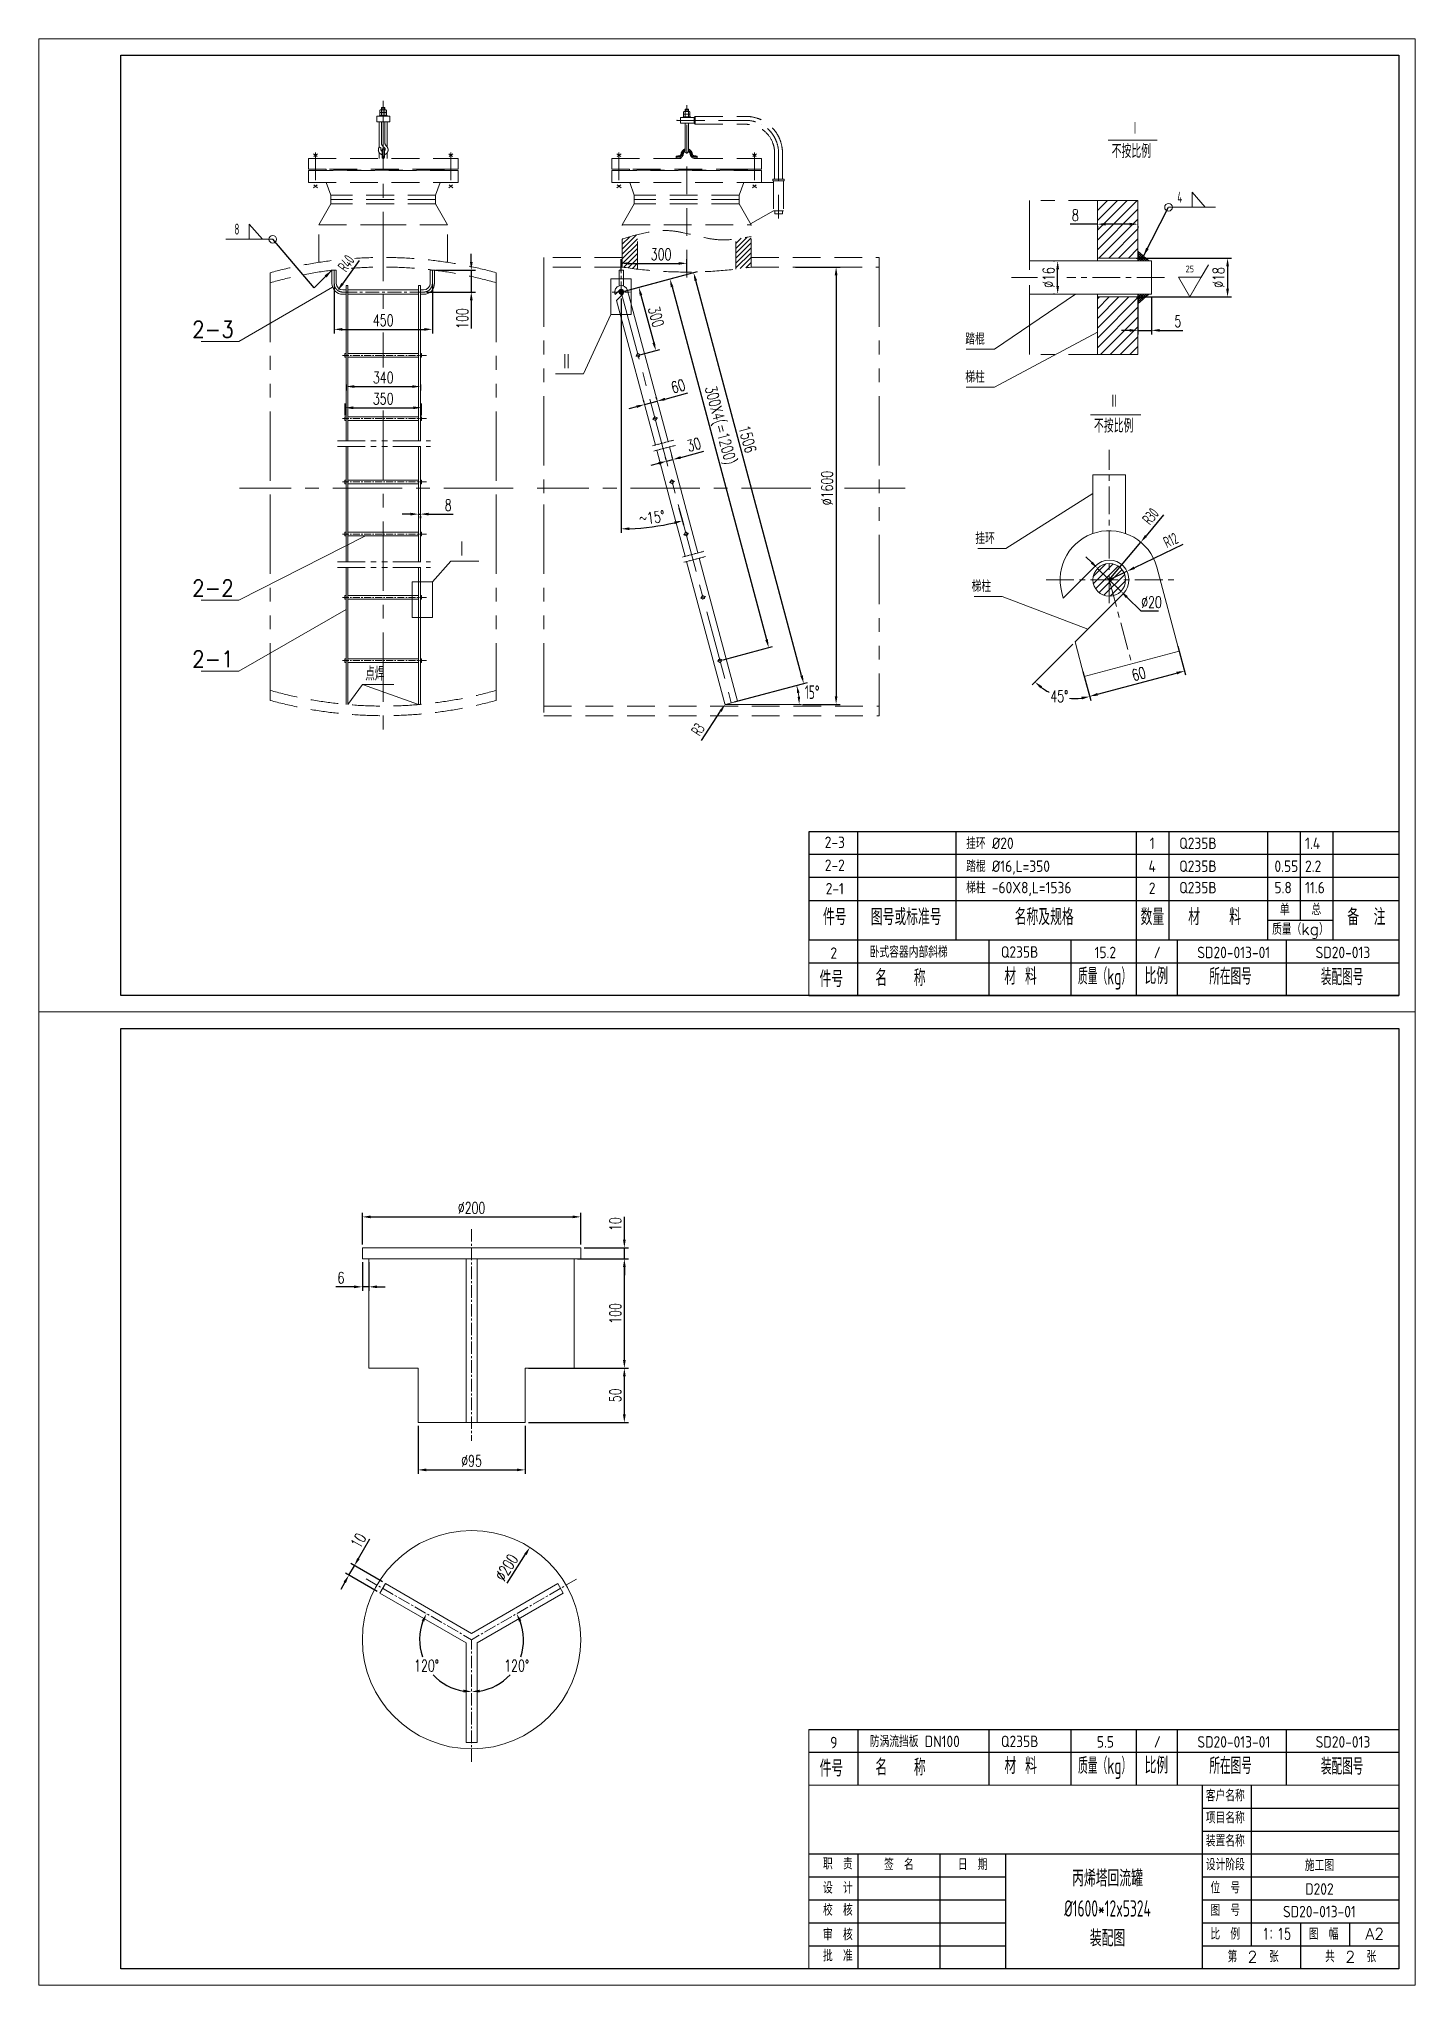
# Model space of a CAD drawing. Header units: millimetres. Extents: x 35105 to 422189, y -71206 to 1224.
# Drawn here: x 415889 to 422189, y -71206 to -62296 of the extents above; entities that cross this region are included whole.
import ezdxf
from ezdxf.enums import TextEntityAlignment as Align

# ---------------------------------------------------------------- set-up
doc = ezdxf.new("R2010")
doc.units = ezdxf.units.MM
for name, pattern in [('CENTER2', [28.575, 19.05, -3.175, 3.175, -3.175]), ('CENTERX2', [101.6, 63.5, -12.7, 12.7, -12.7]), ('DASHED', [19.05, 12.7, -6.35]), ('PHANTOM2', [31.75, 15.875, -3.175, 3.175, -3.175, 3.175, -3.175])]:
    doc.linetypes.add(name, pattern=pattern)
doc.layers.get('0').update_dxf_attribs({"lineweight": 18})
doc.layers.get('Defpoints').update_dxf_attribs({"lineweight": 18})
for name, color, linetype in [('BORDER', 7, 'Continuous'), ('DIM', 6, 'Continuous'), ('TITLE', 12, 'Continuous'), ('中粗线', 7, 'Continuous')]:
    doc.layers.add(name, color=color, linetype=linetype)
for name, color, linetype, lineweight in [('双点划线', 1, 'PHANTOM2', 13), ('短点划线', 1, 'CENTER2', 13), ('细实线', 1, 'Continuous', 13), ('虚线', 1, 'DASHED', 13), ('长点划线', 1, 'CENTERX2', 13)]:
    doc.layers.add(name, color=color, linetype=linetype, lineweight=lineweight)
doc.styles.add('HZ', font='gbenor.shx', dxfattribs={"width": 0.8, "bigfont": 'gbcbig.shx'})
doc.styles.add('HZ0', font='TXT.shx', dxfattribs={"width": 0.7, "bigfont": 'gbcbig.shx'})
doc.styles.get("Standard").update_dxf_attribs({"font": 'gbenor.shx', "width": 0.7, "bigfont": 'gbcbig.shx'})
doc.dimstyles.new('125基本式样', dxfattribs={"dimtxt": 125, "dimasz": 40, "dimexe": 10, "dimexo": 0, "dimgap": 20, "dimtad": 1, "dimdec": 0, "dimdsep": 46, "dimtxsty": 'Standard', "dimcen": 0, "dimclrd": 1, "dimclre": 1, "dimclrt": 1, "dimadec": 0, "dimazin": 0, "dimtfac": 1, "dimtdec": 0, "dimtmove": 0, "dimatfit": 3, "dimfxl": 1, "dimarcsym": 0})
doc.dimstyles.new('15倍', dxfattribs={"dimscale": 15, "dimtxt": 3.5, "dimasz": 2.5, "dimexe": 1.25, "dimexo": 1, "dimgap": 1, "dimtad": 1, "dimdec": 1, "dimdsep": 46, "dimtxsty": 'Standard', "dimcen": 0, "dimclrd": 1, "dimclre": 1, "dimclrt": 1, "dimadec": 0, "dimazin": 0, "dimtfac": 1, "dimtdec": 1, "dimtmove": 2, "dimatfit": 3, "dimfxl": 1, "dimtfill": 1, "dimarcsym": 0})
doc.dimstyles.new('15倍$0', dxfattribs={"dimscale": 15, "dimtxt": 3.5, "dimasz": 2.5, "dimexe": 1.25, "dimexo": 1, "dimgap": 1, "dimtad": 1, "dimdec": 1, "dimdsep": 46, "dimtxsty": 'HZ0', "dimcen": 0, "dimclrd": 1, "dimclre": 1, "dimclrt": 1, "dimadec": 0, "dimazin": 0, "dimtfac": 1, "dimtdec": 1, "dimtmove": 2, "dimatfit": 3, "dimfxl": 1, "dimtfill": 1, "dimarcsym": 0})
doc.dimstyles.new('15倍$2', dxfattribs={"dimscale": 15, "dimtxt": 3.5, "dimasz": 2.5, "dimexe": 1.25, "dimexo": 1, "dimgap": 1, "dimtad": 1, "dimtih": 1, "dimtoh": 1, "dimdec": 1, "dimdsep": 46, "dimtxsty": 'HZ0', "dimcen": 0, "dimclrd": 1, "dimclre": 1, "dimclrt": 1, "dimadec": 0, "dimazin": 0, "dimtfac": 1, "dimtdec": 1, "dimtmove": 2, "dimatfit": 3, "dimfxl": 1, "dimtfill": 1, "dimarcsym": 0})
doc.dimstyles.new('15倍$3', dxfattribs={"dimscale": 15, "dimtxt": 3.5, "dimasz": 2.5, "dimexe": 1.25, "dimexo": 1, "dimgap": 1, "dimtad": 1, "dimtih": 1, "dimtoh": 1, "dimdec": 1, "dimdsep": 46, "dimtxsty": 'HZ0', "dimcen": 0, "dimclrd": 1, "dimclre": 1, "dimclrt": 1, "dimadec": 0, "dimazin": 0, "dimtfac": 1, "dimtdec": 1, "dimtmove": 2, "dimatfit": 3, "dimfxl": 1, "dimtfill": 1, "dimarcsym": 0})

msp = doc.modelspace()

# ---------------------------------------------------------------- texts
at = {"layer": 'DIM', "color": 6, "style": 'HZ', "width": 0.7}
for s, p in [('Ⅰ', (420884.75, -62736.37)), ('Ⅱ', (420789.95, -63985.14))]:
    msp.add_text(s, height=62.5, dxfattribs=at).set_placement(p)
at = {"layer": 'DIM', "color": 6, "style": 'HZ'}
for p in [(420800.02, -62841.05), (420719, -64098.45)]:
    msp.add_text('不按比例', height=62.5, dxfattribs=at).set_placement(p)
at = {"layer": 'TITLE', "color": 1, "style": 'HZ', "width": 0.7}
for s, p in [('4', (421122.86, -63020.3)), ('8', (416806.49, -63166.78))]:
    msp.add_text(s, height=50, dxfattribs=at).set_placement(p, align=Align.MIDDLE_RIGHT)
msp.add_text('点焊', height=62.5, dxfattribs=at).set_placement((417382.94, -65233.43))
at = {"layer": '细实线', "color": 6, "style": 'HZ0', "width": 0.9}
for s, p in [('2-3', (416781.14, -63625.36)), ('Ⅱ', (418328.54, -63774.07)), ('Ⅰ', (417849.23, -64631.16)), ('2-2', (416781.14, -64810.28)), ('2-1', (416781.14, -65134.86))]:
    msp.add_text(s, height=75, dxfattribs=at).set_placement(p, align=Align.MIDDLE_RIGHT)
at = {"layer": '细实线', "lineweight": -3, "style": 'HZ'}
for s, p in [('踏棍', (420219.17, -63669.31)), ('梯柱', (420219.17, -63843.71)), ('挂环', (420264.9, -64582.12)), ('梯柱', (420248.12, -64801.63))]:
    msp.add_text(s, height=52.5, dxfattribs=at).set_placement(p, align=Align.MIDDLE_RIGHT)
at = {"layer": '细实线', "lineweight": -3}
for s, height, style, p in [('2-3', 52.5, 'HZ', (419532.37, -66000.29)), ('1', 52.5, 'HZ', (420985.21, -66004.7)), ('2-2', 52.5, 'HZ', (419532.37, -66105.24)), ('4', 52.5, 'HZ', (420985.21, -66109.65)), ('2-1', 52.5, 'HZ', (419532.37, -66212.42)), ('2', 52.5, 'HZ', (420985.21, -66210.62)), ('件号', 75, 'HZ0', (419532.37, -66353.32)), ('图号或标准号', 75, 'HZ0', (419859.21, -66353.32)), ('名称及规格', 75, 'HZ0', (420491.07, -66353.32)), ('数量', 75, 'HZ0', (420986.32, -66353.32)), ('材  料', 75, 'HZ0', (421271.19, -66353.32)), ('单', 52.5, 'HZ0', (421592.49, -66307.99)), ('总', 52.5, 'HZ0', (421736.99, -66307.99)), ('备 注', 75, 'HZ0', (421965.81, -66353.32)), ('质量（kg）', 52.5, 'HZ0', (421664.09, -66397.58)), ('2', 52.5, 'HZ', (419527.5, -66507.41)), ('15.2', 52.5, 'HZ', (420770.82, -66504.51)), ('/', 52.5, 'HZ', (421008.39, -66504.51)), ('SD20-013-01', 52.5, 'HZ', (421358.82, -66504.51)), ('SD20-013', 52.5, 'HZ', (421858.55, -66504.51)), ('9', 52.5, 'HZ', (419527.9, -70121.56)), ('5.5', 52.5, 'HZ', (420771.22, -70118.66)), ('/', 52.5, 'HZ', (421008.79, -70118.66)), ('SD20-013-01', 52.5, 'HZ', (421359.22, -70118.66)), ('SD20-013', 52.5, 'HZ', (421858.95, -70118.66)), ('客户名称', 52.5, 'HZ0', (421319.98, -70364.6)), ('项目名称', 52.5, 'HZ0', (421319.98, -70466.02)), ('装置名称', 52.5, 'HZ0', (421319.98, -70571.49)), ('设计阶段', 52.5, 'HZ0', (421319.98, -70680.17)), ('丙烯塔回流罐', 75, 'HZ0', (420780.88, -70754.6)), ('位 号', 52.5, 'HZ0', (421319.98, -70786.2)), ('D202', 52.5, 'HZ', (421750.98, -70792.29)), ('图 号', 52.5, 'HZ0', (421319.98, -70889.11)), ('SD20-013-01', 52.5, 'HZ', (421750.98, -70895.66)), ('装配图', 75, 'HZ0', (420780.88, -71028.7)), ('比 例', 52.5, 'HZ0', (421319.98, -70997.85)), ('图 幅', 52.5, 'HZ0', (421770.16, -70997.85)), ('A2', 52.5, 'HZ0', (422004.38, -70997.85)), ('第', 52.5, 'HZ0', (421352.76, -71101.27)), ('2', 52.5, 'HZ0', (421444.39, -71103.21)), ('张', 52.5, 'HZ0', (421542.46, -71101.27)), ('共', 52.5, 'HZ0', (421799.11, -71101.27)), ('2', 52.5, 'HZ0', (421892.28, -71103.21)), ('张', 52.5, 'HZ0', (421988.82, -71101.27))]:
    msp.add_text(s, height=height, dxfattribs=dict(at, style=style)).set_placement(p, align=Align.CENTER)
for s, height, style, p in [('挂环 %%C20', 52.5, 'HZ', (420133.61, -66004.7)), ('Q235B', 52.5, 'HZ', (421108.95, -66004.7)), ('1.4', 52.5, 'HZ', (421685.21, -66004.7)), ('踏棍 %%C16,L=350', 52.5, 'HZ', (420133.61, -66109.65)), ('Q235B', 52.5, 'HZ', (421108.95, -66109.65)), ('0.55', 52.5, 'HZ', (421545.1, -66109.65)), ('2.2', 52.5, 'HZ', (421685.21, -66109.65)), ('梯柱 -60X8,L=1536', 52.5, 'HZ', (420133.61, -66207.49)), ('Q235B', 52.5, 'HZ', (421108.95, -66207.49)), ('5.8', 52.5, 'HZ', (421545.1, -66207.49)), ('11.6', 52.5, 'HZ', (421685.21, -66207.49)), ('卧式容器内部斜梯', 52.5, 'HZ', (419692.19, -66502.36)), ('Q235B', 52.5, 'HZ', (420292.63, -66502.36)), ('件号', 75, 'HZ0', (419462.51, -66637.02)), ('防涡流挡板 DN100', 52.5, 'HZ', (419692.59, -70116.51)), ('Q235B', 52.5, 'HZ', (420293.03, -70116.51)), ('件号', 75, 'HZ0', (419462.91, -70251.17)), ('职 责', 52.5, 'HZ0', (419478.28, -70676.69)), ('签 名', 52.5, 'HZ0', (419757.78, -70679.7)), ('日 期', 52.5, 'HZ0', (420095.54, -70679.7)), ('设 计', 52.5, 'HZ0', (419478.28, -70786.71)), ('校 核', 52.5, 'HZ0', (419478.28, -70888.6)), ('审 核', 52.5, 'HZ0', (419478.28, -71000.39)), ('批 准', 52.5, 'HZ0', (419478.28, -71097.51))]:
    msp.add_text(s, height=height, dxfattribs=dict(at, style=style)).set_placement(p)
at = {"layer": '细实线', "style": 'HZ'}
for s, p in [('名   称', (419718.1, -66632.18)), ('材 料', (420308.84, -66625.24)), ('比例', (420950.32, -66623.61)), ('名   称', (419718.5, -70246.33)), ('材 料', (420309.23, -70239.4)), ('比例', (420950.72, -70237.77))]:
    msp.add_text(s, height=75, dxfattribs=at).set_placement(p)
for s, width, p in [('质量（kg）', 0.7, (420645.6, -66625.24)), ('所在图号', 0.9, (421246.78, -66625.38)), ('装配图号', 0.9, (421757.43, -66628.23)), ('质量（kg）', 0.7, (420645.99, -70239.4)), ('所在图号', 0.9, (421247.18, -70239.54)), ('装配图号', 0.9, (421757.83, -70242.39))]:
    msp.add_text(s, height=75, dxfattribs=dict(at, width=width)).set_placement(p)
at = {"layer": '细实线', "color": 2, "lineweight": -3, "style": 'HZ0'}
msp.add_text('施工图', height=52.5, dxfattribs=at).set_placement((421750.98, -70683.71), align=Align.CENTER)
at = {"layer": '细实线', "lineweight": -3, "width": 0.7}
for s, height, style, p in [('%%C1600*12x5324', 75, 'HZ', (420780.88, -70892.5)), ('1：15', 52.5, 'HZ0', (421555.24, -70997.85))]:
    msp.add_text(s, height=height, dxfattribs=dict(at, style=style)).set_placement(p, align=Align.CENTER)

# ---------------------------------------------------------------- blocks, each defined once
blk = doc.blocks.new('*D169')
at = {"color": 1, "lineweight": -2, "ltscale": 3, "transparency": 16777216}
for p, q in [((417369.5, -67816), (417369.5, -67670.1)), ((417407, -67688.8), (418332, -67688.8)), ((418369.5, -67816), (418369.5, -67670.1))]:
    blk.add_line(p, q, dxfattribs=at)
at = {"color": 1, "ltscale": 3, "transparency": 16777216}
for points in [[(417407, -67682.6), (417407, -67695.1), (417369.5, -67688.8)], [(418332, -67682.6), (418332, -67695.1), (418369.5, -67688.8)]]:
    blk.add_solid(points, dxfattribs=at)
at = {"layer": 'Defpoints', "color": 0, "ltscale": 3, "transparency": 16777216}
for p in [(418369.5, -67688.8), (417369.5, -67831), (418369.5, -67831)]:
    blk.add_point(p, dxfattribs=at)
at = {"color": 1, "ltscale": 3, "transparency": 16777216, "insert": (417869.5, -67647.6), "char_height": 52.5, "attachment_point": 5, "style": 'HZ0', "bg_fill": 3, "box_fill_scale": 1.1, "bg_fill_color": 256, "bg_fill_true_color": 13158600, "bg_fill_transparency": 4072}
blk.add_mtext('%%C200', dxfattribs=at)
blk = doc.blocks.new('*D170')
at = {"color": 1, "lineweight": -2, "ltscale": 3, "transparency": 16777216}
for p, q in [((418129.5, -68381), (418587.7, -68381)), ((418569, -68593.5), (418569, -68418.5)), ((418129.5, -68631), (418587.7, -68631))]:
    blk.add_line(p, q, dxfattribs=at)
at = {"color": 1, "ltscale": 3, "transparency": 16777216}
for points in [[(418562.7, -68418.5), (418575.2, -68418.5), (418569, -68381)], [(418562.7, -68593.5), (418575.2, -68593.5), (418569, -68631)]]:
    blk.add_solid(points, dxfattribs=at)
at = {"layer": 'Defpoints', "color": 0, "ltscale": 3, "transparency": 16777216}
for p in [(418114.5, -68381), (418569, -68381), (418114.5, -68631)]:
    blk.add_point(p, dxfattribs=at)
at = {"color": 1, "ltscale": 3, "transparency": 16777216, "insert": (418527.7, -68506), "char_height": 52.5, "attachment_point": 5, "rotation": 90, "style": 'HZ0', "bg_fill": 3, "box_fill_scale": 1.1, "bg_fill_color": 256, "bg_fill_true_color": 13158600, "bg_fill_transparency": 3942}
blk.add_mtext('50', dxfattribs=at)
blk = doc.blocks.new('*D171')
at = {"color": 1, "lineweight": -2, "ltscale": 3, "transparency": 16777216}
for p, q in [((418354.5, -67881), (418587.7, -67881)), ((418569, -68343.5), (418569, -67918.5)), ((418354.5, -68381), (418587.7, -68381))]:
    blk.add_line(p, q, dxfattribs=at)
at = {"color": 1, "ltscale": 3, "transparency": 16777216}
for points in [[(418562.7, -67918.5), (418575.2, -67918.5), (418569, -67881)], [(418562.7, -68343.5), (418575.2, -68343.5), (418569, -68381)]]:
    blk.add_solid(points, dxfattribs=at)
at = {"layer": 'Defpoints', "color": 0, "ltscale": 3, "transparency": 16777216}
for p in [(418339.5, -67881), (418569, -67881), (418339.5, -68381)]:
    blk.add_point(p, dxfattribs=at)
at = {"color": 1, "ltscale": 3, "transparency": 16777216, "insert": (418527.7, -68131), "char_height": 52.5, "attachment_point": 5, "rotation": 90, "style": 'HZ0', "bg_fill": 3, "box_fill_scale": 1.1, "bg_fill_color": 256, "bg_fill_true_color": 13158600, "bg_fill_transparency": 4072}
blk.add_mtext('100', dxfattribs=at)
blk = doc.blocks.new('*D172')
at = {"color": 1, "lineweight": -2, "ltscale": 3, "transparency": 16777216}
for p, q in [((417624.5, -68646), (417624.5, -68865.9)), ((418114.5, -68646), (418114.5, -68865.9)), ((417662, -68847.2), (418077, -68847.2))]:
    blk.add_line(p, q, dxfattribs=at)
at = {"color": 1, "ltscale": 3, "transparency": 16777216}
for points in [[(417662, -68840.9), (417662, -68853.4), (417624.5, -68847.2)], [(418077, -68840.9), (418077, -68853.4), (418114.5, -68847.2)]]:
    blk.add_solid(points, dxfattribs=at)
at = {"layer": 'Defpoints', "color": 0, "ltscale": 3, "transparency": 16777216}
for p in [(417624.5, -68631), (418114.5, -68631), (418114.5, -68847.2)]:
    blk.add_point(p, dxfattribs=at)
at = {"color": 1, "ltscale": 3, "transparency": 16777216, "insert": (417869.5, -68805.9), "char_height": 52.5, "attachment_point": 5, "style": 'HZ0', "bg_fill": 3, "box_fill_scale": 1.1, "bg_fill_color": 256, "bg_fill_true_color": 13158600, "bg_fill_transparency": 3517}
blk.add_mtext('%%C95', dxfattribs=at)
blk = doc.blocks.new('*D173')
at = {"color": 1, "lineweight": -2, "ltscale": 3, "transparency": 16777216}
for start, end in [(159.03495, 199.06988), (222.32064, 260.96505)]:
    blk.add_arc((417869.5, -69624.6), 238.1, start, end, dxfattribs=at)
at = {"color": 1, "ltscale": 3, "transparency": 16777216}
for points in [[(417641.6, -69536.7), (417652.9, -69542.1), (417663.4, -69505.5)], [(417832.6, -69853.4), (417831.6, -69865.9), (417869.5, -69862.6)]]:
    blk.add_solid(points, dxfattribs=at)
at = {"layer": 'Defpoints', "color": 0, "ltscale": 3, "transparency": 16777216}
for p in [(417387, -69346), (417635.1, -69665.9), (417869.5, -69624.6), (417869.5, -69624.6), (417869.5, -70183.6)]:
    blk.add_point(p, dxfattribs=at)
at = {"color": 1, "ltscale": 3, "transparency": 16777216, "insert": (417663.4, -69743.6), "char_height": 52.5, "attachment_point": 5, "style": 'HZ0', "bg_fill": 3, "box_fill_scale": 1.1, "bg_fill_color": 256, "bg_fill_true_color": 13158600, "bg_fill_transparency": 3442}
blk.add_mtext('120°', dxfattribs=at)
blk = doc.blocks.new('*D174')
at = {"color": 1, "lineweight": -2, "ltscale": 3, "transparency": 16777216}
for start, end in [(340.93012, 20.96505), (279.03495, 317.67936)]:
    blk.add_arc((417869.5, -69624.6), 238.1, start, end, dxfattribs=at)
at = {"color": 1, "ltscale": 3, "transparency": 16777216}
for points in [[(418086.2, -69542.1), (418097.5, -69536.7), (418075.7, -69505.5)], [(417907.4, -69865.9), (417906.4, -69853.4), (417869.5, -69862.6)]]:
    blk.add_solid(points, dxfattribs=at)
at = {"layer": 'Defpoints', "color": 0, "ltscale": 3, "transparency": 16777216}
for p in [(418352.1, -69346), (417869.5, -69624.6), (417869.5, -69624.6), (417869.5, -70183.6)]:
    blk.add_point(p, dxfattribs=at)
at = {"color": 1, "ltscale": 3, "transparency": 16777216, "insert": (418075.7, -69743.6), "char_height": 52.5, "attachment_point": 5, "style": 'HZ0', "bg_fill": 3, "box_fill_scale": 1.1, "bg_fill_color": 256, "bg_fill_true_color": 13158600, "bg_fill_transparency": 3892}
blk.add_mtext('120°', dxfattribs=at)
at = {"layer": 'Defpoints', "color": 0, "ltscale": 3, "transparency": 16777216}
blk.add_point((418022.5, -69806.9), dxfattribs=at)
blk = doc.blocks.new('*D175')
at = {"color": 1, "lineweight": -2, "ltscale": 3, "transparency": 16777216}
blk.add_line((418032.7, -69366.2), (418116.5, -69233.5), dxfattribs=at)
at = {"layer": 'Defpoints', "color": 0, "ltscale": 3, "transparency": 16777216}
blk.add_point((417602.5, -70047.3), dxfattribs=at)
at = {"color": 1, "ltscale": 3, "transparency": 16777216, "insert": (418029.7, -69293.7), "char_height": 52.5, "attachment_point": 5, "rotation": 57.72365, "style": 'HZ0', "bg_fill": 3, "box_fill_scale": 1.1, "bg_fill_color": 256, "bg_fill_true_color": 13158600, "bg_fill_transparency": 3707}
blk.add_mtext('∅200', dxfattribs=at)
at = {"color": 1, "ltscale": 3, "transparency": 16777216}
blk.add_solid([(418111.2, -69230.2), (418121.8, -69236.9), (418136.5, -69201.8)], dxfattribs=at)
at = {"layer": 'Defpoints', "color": 0, "ltscale": 3, "transparency": 16777216}
blk.add_point((418136.5, -69201.8), dxfattribs=at)
blk = doc.blocks.new('*D176')
at = {"color": 1, "lineweight": -2, "ltscale": 3, "transparency": 16777216}
for p, q in [((417369.5, -67896), (417369.5, -68027.8)), ((417399.5, -67896), (417399.5, -68027.8)), ((417332, -68009.1), (417248.6, -68009.1)), ((417399.5, -68009.1), (417369.5, -68009.1)), ((417437, -68009.1), (417474.5, -68009.1))]:
    blk.add_line(p, q, dxfattribs=at)
at = {"color": 1, "ltscale": 3, "transparency": 16777216}
for points in [[(417332, -68002.8), (417332, -68015.3), (417369.5, -68009.1)], [(417437, -68002.8), (417437, -68015.3), (417399.5, -68009.1)]]:
    blk.add_solid(points, dxfattribs=at)
at = {"layer": 'Defpoints', "color": 0, "ltscale": 3, "transparency": 16777216}
for p in [(417369.5, -67881), (417399.5, -67881), (417369.5, -68009.1)]:
    blk.add_point(p, dxfattribs=at)
at = {"color": 1, "ltscale": 3, "transparency": 16777216, "insert": (417271.6, -67967.8), "char_height": 52.5, "attachment_point": 5, "style": 'HZ0', "bg_fill": 3, "box_fill_scale": 1.1, "bg_fill_color": 256, "bg_fill_true_color": 13158600, "bg_fill_transparency": 3842}
blk.add_mtext('6', dxfattribs=at)
blk = doc.blocks.new('*D177')
at = {"color": 1, "lineweight": -2, "ltscale": 3, "transparency": 16777216}
for p, q in [((418569, -67793.5), (418569, -67688)), ((418384.5, -67831), (418587.7, -67831)), ((418384.5, -67881), (418587.7, -67881)), ((418569, -67881), (418569, -67831)), ((418569, -67918.5), (418569, -67956))]:
    blk.add_line(p, q, dxfattribs=at)
at = {"color": 1, "ltscale": 3, "transparency": 16777216}
for points in [[(418562.7, -67793.5), (418575.2, -67793.5), (418569, -67831)], [(418562.7, -67918.5), (418575.2, -67918.5), (418569, -67881)]]:
    blk.add_solid(points, dxfattribs=at)
at = {"layer": 'Defpoints', "color": 0, "ltscale": 3, "transparency": 16777216}
for p in [(418369.5, -67831), (418369.5, -67881), (418569, -67831)]:
    blk.add_point(p, dxfattribs=at)
at = {"color": 1, "ltscale": 3, "transparency": 16777216, "insert": (418527.7, -67722), "char_height": 52.5, "attachment_point": 5, "rotation": 90, "style": 'HZ0', "bg_fill": 3, "box_fill_scale": 1.1, "bg_fill_color": 256, "bg_fill_true_color": 13158600, "bg_fill_transparency": 3517}
blk.add_mtext('10', dxfattribs=at)
blk = doc.blocks.new('*D178')
at = {"color": 1, "lineweight": -2, "ltscale": 3, "transparency": 16777216}
for p, q in [((417351.7, -69253.4), (417404.4, -69162.1)), ((417437, -69403.7), (417291.7, -69319.8)), ((417307.9, -69329.2), (417332.9, -69285.9)), ((417462, -69360.4), (417316.7, -69276.5)), ((417289.2, -69361.6), (417270.4, -69394.1))]:
    blk.add_line(p, q, dxfattribs=at)
at = {"color": 1, "ltscale": 3, "transparency": 16777216}
for points in [[(417346.2, -69250.3), (417357.1, -69256.5), (417332.9, -69285.9)], [(417283.7, -69358.5), (417294.6, -69364.8), (417307.9, -69329.2)]]:
    blk.add_solid(points, dxfattribs=at)
at = {"layer": 'Defpoints', "color": 0, "ltscale": 3, "transparency": 16777216}
for p in [(417332.9, -69285.9), (417475, -69367.9), (417450, -69411.2)]:
    blk.add_point(p, dxfattribs=at)
at = {"color": 1, "ltscale": 3, "transparency": 16777216, "insert": (417351.7, -69170.9), "char_height": 52.5, "attachment_point": 5, "rotation": 60, "style": 'HZ0', "bg_fill": 3, "box_fill_scale": 1.1, "bg_fill_color": 256, "bg_fill_true_color": 13158600, "bg_fill_transparency": 3842}
blk.add_mtext('10', dxfattribs=at)
blk = doc.blocks.new('*D179')
at = {"color": 1, "linetype": 'Continuous', "lineweight": -2, "ltscale": 3, "transparency": 16777216}
for p, q in [((421037.8, -64474.4), (420957.2, -64570.9)), ((420788.9, -64772.3), (420933.2, -64599.6))]:
    blk.add_line(p, q, dxfattribs=at)
at = {"layer": 'Defpoints', "color": 0, "ltscale": 3, "transparency": 16777216}
for p in [(420933.2, -64599.6), (420788.9, -64772.3)]:
    blk.add_point(p, dxfattribs=at)
at = {"color": 1, "ltscale": 3, "transparency": 16777216, "insert": (420977.9, -64481.8), "char_height": 52.5, "attachment_point": 5, "rotation": 50.12586, "bg_fill": 3, "box_fill_scale": 1.1, "bg_fill_color": 256, "bg_fill_true_color": 13158600, "bg_fill_transparency": 3212}
blk.add_mtext('R30', dxfattribs=at)
at = {"color": 1, "ltscale": 3, "transparency": 16777216}
blk.add_solid([(420952.4, -64566.9), (420962, -64574.9), (420933.2, -64599.6)], dxfattribs=at)
blk = doc.blocks.new('*D180')
at = {"color": 1, "linetype": 'Continuous', "lineweight": -2, "ltscale": 3, "transparency": 16777216}
for p, q in [((421125.8, -64610.4), (420903.8, -64717.1)), ((420788.9, -64772.3), (420870, -64733.3))]:
    blk.add_line(p, q, dxfattribs=at)
at = {"color": 1, "ltscale": 3, "transparency": 16777216}
blk.add_solid([(420901.1, -64711.4), (420906.5, -64722.7), (420870, -64733.3)], dxfattribs=at)
at = {"layer": 'Defpoints', "color": 0, "ltscale": 3, "transparency": 16777216}
for p in [(420788.9, -64772.3), (420870, -64733.3)]:
    blk.add_point(p, dxfattribs=at)
at = {"color": 1, "ltscale": 3, "transparency": 16777216, "insert": (421070.2, -64591.4), "char_height": 52.5, "attachment_point": 5, "rotation": 25.67314, "bg_fill": 3, "box_fill_scale": 1.1, "bg_fill_color": 256, "bg_fill_true_color": 13158600, "bg_fill_transparency": 3227}
blk.add_mtext('R12', dxfattribs=at)
blk = doc.blocks.new('*D183')
at = {"color": 1, "linetype": 'Continuous', "lineweight": -2, "ltscale": 3, "transparency": 16777216}
for p, q in [((420621.5, -65067), (420435.5, -65253)), ((420678.6, -65229.9), (420704.1, -65325))]:
    blk.add_line(p, q, dxfattribs=at)
for start, end in [(233.29411, 244.22634), (263.069, 276.70589)]:
    blk.add_arc((420632.1, -65056.4), 259.3, start, end, dxfattribs=at)
at = {"color": 1, "ltscale": 3, "transparency": 16777216}
for points in [[(420473, -65269), (420481.2, -65259.5), (420448.8, -65239.7)], [(420661.2, -65307.8), (420663.6, -65320), (420699.2, -65306.8)]]:
    blk.add_solid(points, dxfattribs=at)
at = {"layer": 'Defpoints', "color": 0, "ltscale": 3, "transparency": 16777216}
for p in [(420852.6, -64836), (420632.1, -65056.4), (420632.1, -65056.4), (420674.7, -65215.4)]:
    blk.add_point(p, dxfattribs=at)
at = {"color": 1, "ltscale": 3, "transparency": 16777216, "insert": (420560.1, -65305.5), "char_height": 52.5, "attachment_point": 5, "style": 'HZ0', "bg_fill": 3, "box_fill_scale": 1.1, "bg_fill_color": 256, "bg_fill_true_color": 13158600, "bg_fill_transparency": 3442}
blk.add_mtext('45%%d', dxfattribs=at)
at = {"layer": 'Defpoints', "color": 0, "ltscale": 3, "transparency": 16777216}
blk.add_point((420609.5, -65314.7), dxfattribs=at)
blk = doc.blocks.new('*D184')
at = {"color": 1, "linetype": 'Continuous', "lineweight": -2, "ltscale": 3, "transparency": 16777216}
for p, q in [((421103.2, -65075.8), (421138.5, -65207.6)), ((420668.5, -65192.3), (420703.8, -65324.1)), ((420735.2, -65296.3), (421097.4, -65199.2))]:
    blk.add_line(p, q, dxfattribs=at)
at = {"color": 1, "ltscale": 3, "transparency": 16777216}
for points in [[(421095.8, -65193.2), (421099, -65205.3), (421133.6, -65189.5)], [(420733.6, -65290.3), (420736.8, -65302.3), (420699, -65306)]]:
    blk.add_solid(points, dxfattribs=at)
at = {"layer": 'Defpoints', "color": 0, "ltscale": 3, "transparency": 16777216}
for p in [(421099.3, -65061.3), (420664.6, -65177.8), (421133.6, -65189.5)]:
    blk.add_point(p, dxfattribs=at)
at = {"color": 1, "ltscale": 3, "transparency": 16777216, "insert": (420923.9, -65203), "char_height": 52.5, "attachment_point": 5, "rotation": 15, "style": 'HZ0', "bg_fill": 3, "box_fill_scale": 1.1, "bg_fill_color": 256, "bg_fill_true_color": 13158600, "bg_fill_transparency": 3872}
blk.add_mtext('60', dxfattribs=at)
blk = doc.blocks.new('*D181')
at = {"color": 1, "linetype": 'Continuous', "lineweight": -2, "ltscale": 3, "transparency": 16777216}
for p, q in [((420708.7, -64693.4), (420682, -64667.1)), ((420735.4, -64719.7), (420842.4, -64824.9)), ((420934.8, -64915.8), (420869.1, -64851.2)), ((421014.8, -64915.8), (420934.8, -64915.8))]:
    blk.add_line(p, q, dxfattribs=at)
at = {"color": 1, "ltscale": 3, "transparency": 16777216}
for points in [[(420713.1, -64689), (420704.3, -64697.9), (420735.4, -64719.7)], [(420873.5, -64846.7), (420864.7, -64855.7), (420842.4, -64824.9)]]:
    blk.add_solid(points, dxfattribs=at)
at = {"layer": 'Defpoints', "color": 0, "ltscale": 3, "transparency": 16777216}
for p in [(420735.4, -64719.7), (420842.4, -64824.9)]:
    blk.add_point(p, dxfattribs=at)
at = {"color": 1, "ltscale": 3, "transparency": 16777216, "insert": (420982.3, -64874.6), "char_height": 52.5, "attachment_point": 5, "style": 'HZ0', "bg_fill": 3, "box_fill_scale": 1.1, "bg_fill_color": 256, "bg_fill_true_color": 13158600, "bg_fill_transparency": 4267}
blk.add_mtext('%%c20', dxfattribs=at)
blk = doc.blocks.new('*D185')
at = {"color": 1, "linetype": 'Continuous', "lineweight": -2, "ltscale": 3, "transparency": 16777216}
for p, q in [((420920.4, -63478.9), (420920.4, -63648.9)), ((420982.3, -63478.9), (420982.3, -63648.9)), ((420882.9, -63630.2), (420845.4, -63630.2)), ((420920.4, -63630.2), (420982.3, -63630.2)), ((421019.8, -63630.2), (421126.3, -63630.2))]:
    blk.add_line(p, q, dxfattribs=at)
at = {"color": 1, "ltscale": 3, "transparency": 16777216}
for points in [[(420882.9, -63623.9), (420882.9, -63636.4), (420920.4, -63630.2)], [(421019.8, -63623.9), (421019.8, -63636.4), (420982.3, -63630.2)]]:
    blk.add_solid(points, dxfattribs=at)
at = {"layer": 'Defpoints', "color": 0, "ltscale": 3, "transparency": 16777216}
for p in [(420920.4, -63463.9), (420982.3, -63463.9), (420982.3, -63630.2)]:
    blk.add_point(p, dxfattribs=at)
at = {"color": 1, "ltscale": 3, "transparency": 16777216, "insert": (421102.7, -63588.9), "char_height": 52.5, "attachment_point": 5, "style": 'HZ0', "bg_fill": 3, "box_fill_scale": 1.1, "bg_fill_color": 256, "bg_fill_true_color": 13158600, "bg_fill_transparency": 3817}
blk.add_mtext('5', dxfattribs=at)
blk = doc.blocks.new('带属性的粗糙度')
for p, q in [((0, 0), (-8.4, 14.5)), ((8.4, 14.5), (-8.4, 14.5)), ((0, 0), (8.4, 14.5)), ((8.4, 14.5), (13.6, 23.5)), ((0, 0), (5, 8.7))]:
    blk.add_line(p, q)
blk.add_attdef('W', text='', height=5).set_placement((0, 18), align=Align.CENTER)
blk = doc.blocks.new('*D186')
at = {"color": 1, "linetype": 'Continuous', "lineweight": -2, "ltscale": 3, "transparency": 16777216}
for p, q in [((420912.2, -63299.4), (421349.2, -63299.4)), ((421330.5, -63336.9), (421330.5, -63439.6)), ((420912.2, -63477.1), (421349.2, -63477.1))]:
    blk.add_line(p, q, dxfattribs=at)
at = {"color": 1, "ltscale": 3, "transparency": 16777216}
for points in [[(421324.2, -63336.9), (421336.7, -63336.9), (421330.5, -63299.4)], [(421324.2, -63439.6), (421336.7, -63439.6), (421330.5, -63477.1)]]:
    blk.add_solid(points, dxfattribs=at)
at = {"layer": 'Defpoints', "color": 0, "ltscale": 3, "transparency": 16777216}
for p in [(420897.2, -63299.4), (420897.2, -63477.1)]:
    blk.add_point(p, dxfattribs=at)
at = {"color": 1, "ltscale": 3, "transparency": 16777216, "insert": (421289.2, -63388.2), "char_height": 52.5, "attachment_point": 5, "rotation": 90, "style": 'HZ0', "bg_fill": 3, "box_fill_scale": 1.1, "bg_fill_color": 256, "bg_fill_true_color": 13158600, "bg_fill_transparency": 3872}
blk.add_mtext('%%c18', dxfattribs=at)
at = {"layer": 'Defpoints', "color": 0, "ltscale": 3, "transparency": 16777216}
blk.add_point((421330.5, -63477.1), dxfattribs=at)
blk = doc.blocks.new('*D187')
at = {"color": 1, "linetype": 'Continuous', "lineweight": -2, "ltscale": 3, "transparency": 16777216}
for p, q in [((420537.6, -63312.6), (420533.9, -63312.6)), ((420552.6, -63426.4), (420552.6, -63350.1)), ((420537.6, -63463.9), (420533.9, -63463.9))]:
    blk.add_line(p, q, dxfattribs=at)
at = {"color": 1, "ltscale": 3, "transparency": 16777216}
for points in [[(420546.4, -63350.1), (420558.9, -63350.1), (420552.6, -63312.6)], [(420546.4, -63426.4), (420558.9, -63426.4), (420552.6, -63463.9)]]:
    blk.add_solid(points, dxfattribs=at)
at = {"color": 1, "ltscale": 3, "transparency": 16777216, "insert": (420511.4, -63388.2), "char_height": 52.5, "attachment_point": 5, "rotation": 90, "style": 'HZ0', "bg_fill": 3, "box_fill_scale": 1.1, "bg_fill_color": 256, "bg_fill_true_color": 13158600, "bg_fill_transparency": 3872}
blk.add_mtext('%%c16', dxfattribs=at)
at = {"layer": 'Defpoints', "color": 0, "ltscale": 3, "transparency": 16777216}
for p in [(420552.6, -63312.6), (420552.6, -63312.6), (420552.6, -63463.9)]:
    blk.add_point(p, dxfattribs=at)
blk = doc.blocks.new('*D188')
at = {"color": 1, "linetype": 'Continuous', "lineweight": -2, "ltscale": 3, "transparency": 16777216}
for p, q in [((420734.5, -63143.9), (420609.8, -63143.9)), ((420734.5, -63152.7), (420734.5, -63162.7)), ((420882.9, -63143.9), (420772, -63143.9)), ((420920.4, -63152.7), (420920.4, -63162.7))]:
    blk.add_line(p, q, dxfattribs=at)
at = {"color": 1, "ltscale": 3, "transparency": 16777216}
for points in [[(420772, -63137.7), (420772, -63150.2), (420734.5, -63143.9)], [(420882.9, -63137.7), (420882.9, -63150.2), (420920.4, -63143.9)]]:
    blk.add_solid(points, dxfattribs=at)
at = {"layer": 'Defpoints', "color": 0, "ltscale": 3, "transparency": 16777216}
for p in [(420734.5, -63137.7), (420920.4, -63137.7), (420920.4, -63143.9)]:
    blk.add_point(p, dxfattribs=at)
at = {"color": 1, "ltscale": 3, "transparency": 16777216, "insert": (420633.4, -63102.7), "char_height": 52.5, "attachment_point": 5, "style": 'HZ0', "bg_fill": 3, "box_fill_scale": 1.1, "bg_fill_color": 256, "bg_fill_true_color": 13158600, "bg_fill_transparency": 3817}
blk.add_mtext('8', dxfattribs=at)
blk = doc.blocks.new('*D189')
at = {"color": 1, "linetype": 'Continuous', "lineweight": -2, "ltscale": 3, "transparency": 16777216}
for p, q in [((417589.6, -64471.5), (417552.1, -64471.5)), ((417627.1, -64471.5), (417635.1, -64471.5)), ((417627.1, -64480.9), (417627.1, -64490.2)), ((417635.1, -64480.9), (417635.1, -64490.2)), ((417672.6, -64471.5), (417786, -64471.5))]:
    blk.add_line(p, q, dxfattribs=at)
at = {"color": 1, "ltscale": 3, "transparency": 16777216}
for points in [[(417589.6, -64465.2), (417589.6, -64477.7), (417627.1, -64471.5)], [(417672.6, -64465.2), (417672.6, -64477.7), (417635.1, -64471.5)]]:
    blk.add_solid(points, dxfattribs=at)
at = {"layer": 'Defpoints', "color": 0, "ltscale": 3, "transparency": 16777216}
for p in [(417627.1, -64465.9), (417635.1, -64465.9), (417635.1, -64471.5)]:
    blk.add_point(p, dxfattribs=at)
at = {"color": 1, "ltscale": 3, "transparency": 16777216, "insert": (417762.4, -64430.2), "char_height": 52.5, "attachment_point": 5, "style": 'HZ0', "bg_fill": 3, "box_fill_scale": 1.1, "bg_fill_color": 256, "bg_fill_true_color": 13158600, "bg_fill_transparency": 3782}
blk.add_mtext('8', dxfattribs=at)
blk = doc.blocks.new('*D182')
at = {"color": 1, "linetype": 'Continuous', "lineweight": -2, "ltscale": 3, "transparency": 16777216}
for p, q in [((419351.8, -63340.2), (419557.1, -63340.2)), ((419538.4, -63377.7), (419538.4, -65305.2)), ((419384.5, -65342.7), (419557.1, -65342.7))]:
    blk.add_line(p, q, dxfattribs=at)
at = {"color": 1, "ltscale": 3, "transparency": 16777216}
for points in [[(419532.1, -63377.7), (419544.6, -63377.7), (419538.4, -63340.2)], [(419532.1, -65305.2), (419544.6, -65305.2), (419538.4, -65342.7)]]:
    blk.add_solid(points, dxfattribs=at)
at = {"layer": 'Defpoints', "color": 0, "ltscale": 3, "transparency": 16777216}
for p in [(419336.8, -63340.2), (419369.5, -65342.7), (419538.4, -65342.7)]:
    blk.add_point(p, dxfattribs=at)
at = {"color": 1, "ltscale": 3, "transparency": 16777216, "insert": (419497.1, -64352), "char_height": 52.5, "attachment_point": 5, "rotation": 90, "style": 'HZ0', "bg_fill": 3, "box_fill_scale": 1.1, "bg_fill_color": 256, "bg_fill_true_color": 13158600, "bg_fill_transparency": 3817}
blk.add_mtext('%%C1600', dxfattribs=at)
blk = doc.blocks.new('*D190')
at = {"color": 1, "linetype": 'Continuous', "lineweight": -2, "ltscale": 3, "transparency": 16777216}
for p, q in [((418921.8, -65508.2), (419009.5, -65373.6)), ((419031.6, -65339.7), (419029.9, -65342.2))]:
    blk.add_line(p, q, dxfattribs=at)
at = {"color": 1, "ltscale": 3, "transparency": 16777216}
blk.add_solid([(419004.2, -65370.2), (419014.7, -65377), (419029.9, -65342.2)], dxfattribs=at)
at = {"layer": 'Defpoints', "color": 0, "ltscale": 3, "transparency": 16777216}
for p in [(419029.9, -65342.2), (419031.6, -65339.7)]:
    blk.add_point(p, dxfattribs=at)
at = {"color": 1, "ltscale": 3, "transparency": 16777216, "insert": (418905.8, -65457.2), "char_height": 52.5, "attachment_point": 5, "rotation": 56.923, "bg_fill": 3, "box_fill_scale": 1.1, "bg_fill_color": 256, "bg_fill_true_color": 13158600, "bg_fill_transparency": 3227}
blk.add_mtext('R3', dxfattribs=at)
blk = doc.blocks.new('*D191')
at = {"color": 1, "linetype": 'Continuous', "lineweight": -2, "ltscale": 3, "transparency": 16777216}
for p, q in [((418569, -63451), (418904.2, -63361.1)), ((419380.3, -65210.4), (418895.8, -63402.2)), ((419072.9, -65331.6), (419408.1, -65241.8))]:
    blk.add_line(p, q, dxfattribs=at)
at = {"color": 1, "ltscale": 3, "transparency": 16777216}
for points in [[(418901.8, -63400.6), (418889.8, -63403.8), (418886.1, -63366)], [(419386.4, -65208.8), (419374.3, -65212), (419390, -65246.6)]]:
    blk.add_solid(points, dxfattribs=at)
at = {"layer": 'Defpoints', "color": 0, "ltscale": 3, "transparency": 16777216}
for p in [(418886.1, -63366), (418554.5, -63454.8), (419058.4, -65335.5)]:
    blk.add_point(p, dxfattribs=at)
at = {"color": 1, "ltscale": 3, "transparency": 16777216, "insert": (419133.1, -64128.4), "char_height": 52.5, "attachment_point": 5, "rotation": 285.00002, "style": 'HZ0', "bg_fill": 3, "box_fill_scale": 1.1, "bg_fill_color": 256, "bg_fill_true_color": 13158600, "bg_fill_transparency": 3872}
blk.add_mtext('1506', dxfattribs=at)
blk = doc.blocks.new('*D192')
at = {"color": 1, "linetype": 'Continuous', "lineweight": -2, "ltscale": 3, "transparency": 16777216}
for p, q in [((418569, -63451), (418795.7, -63390.2)), ((418787.3, -63431.3), (419220, -65046.2)), ((419021.1, -65138.3), (419247.9, -65077.6))]:
    blk.add_line(p, q, dxfattribs=at)
at = {"color": 1, "ltscale": 3, "transparency": 16777216}
for points in [[(418793.4, -63429.7), (418781.3, -63432.9), (418777.6, -63395)], [(419226.1, -65044.6), (419214, -65047.8), (419229.8, -65082.4)]]:
    blk.add_solid(points, dxfattribs=at)
at = {"layer": 'Defpoints', "color": 0, "ltscale": 3, "transparency": 16777216}
for p in [(418554.5, -63454.8), (419229.8, -65082.4), (419006.6, -65142.2)]:
    blk.add_point(p, dxfattribs=at)
at = {"color": 1, "ltscale": 3, "transparency": 16777216, "insert": (419002.1, -64066.7), "char_height": 52.5, "attachment_point": 5, "rotation": 285, "style": 'HZ0', "bg_fill": 3, "box_fill_scale": 1.1, "bg_fill_color": 256, "bg_fill_true_color": 13158600, "bg_fill_transparency": 3149695}
blk.add_mtext('300X4(=1200)', dxfattribs=at)
blk = doc.blocks.new('*D193')
at = {"color": 1, "linetype": 'Continuous', "lineweight": -2, "ltscale": 3, "transparency": 16777216}
for p, q in [((418725.8, -64239), (418689.6, -64248.7)), ((418760.3, -64222.9), (418757.1, -64211.2)), ((418762, -64229.3), (418791, -64221.5)), ((418789.3, -64215.1), (418786.1, -64203.4)), ((418827.2, -64211.8), (418932.6, -64183.6))]:
    blk.add_line(p, q, dxfattribs=at)
at = {"color": 1, "ltscale": 3, "transparency": 16777216}
for points in [[(418724.2, -64233), (418727.4, -64245), (418762, -64229.3)], [(418825.6, -64205.8), (418828.8, -64217.9), (418791, -64221.5)]]:
    blk.add_solid(points, dxfattribs=at)
at = {"layer": 'Defpoints', "color": 0, "ltscale": 3, "transparency": 16777216}
for p in [(418764.2, -64237.4), (418791, -64221.5), (418793.1, -64229.6)]:
    blk.add_point(p, dxfattribs=at)
at = {"color": 1, "ltscale": 3, "transparency": 16777216, "insert": (418887.3, -64153), "char_height": 52.5, "attachment_point": 5, "rotation": 15, "style": 'HZ0', "bg_fill": 3, "box_fill_scale": 1.1, "bg_fill_color": 256, "bg_fill_true_color": 13158600, "bg_fill_transparency": 3872}
blk.add_mtext('30', dxfattribs=at)
blk = doc.blocks.new('*D194')
at = {"color": 1, "linetype": 'Continuous', "lineweight": -2, "ltscale": 3, "transparency": 16777216}
for p, q in [((418554.5, -63484.8), (418554.5, -64557.6)), ((418819, -64441.9), (418839.9, -64520))]:
    blk.add_line(p, q, dxfattribs=at)
blk.add_arc((418554.5, -63454.8), 1084, 271.98213, 283.01787, dxfattribs=at)
at = {"color": 1, "ltscale": 3, "transparency": 16777216}
for points in [[(418797.2, -64504.9), (418800.2, -64517.1), (418835, -64501.9)], [(418592.1, -64544.5), (418591.9, -64532), (418554.5, -64538.9)]]:
    blk.add_solid(points, dxfattribs=at)
at = {"layer": 'Defpoints', "color": 0, "ltscale": 3, "transparency": 16777216}
for p in [(418554.5, -63345), (418554.5, -63454.8), (418554.5, -63469.8), (418815.1, -64427.4)]:
    blk.add_point(p, dxfattribs=at)
at = {"color": 1, "ltscale": 3, "transparency": 16777216, "insert": (418695.4, -64488.1), "char_height": 52.5, "attachment_point": 5, "rotation": 7.76623, "style": 'HZ0', "bg_fill": 3, "box_fill_scale": 1.1, "bg_fill_color": 256, "bg_fill_true_color": 13158600, "bg_fill_transparency": 4142}
blk.add_mtext('～15°', dxfattribs=at)
at = {"layer": 'Defpoints', "color": 0, "ltscale": 3, "transparency": 16777216}
blk.add_point((418649, -64534.7), dxfattribs=at)
blk = doc.blocks.new('*D195')
at = {"color": 1, "linetype": 'Continuous', "lineweight": -2, "ltscale": 3, "transparency": 16777216}
for p, q in [((418659, -63960.8), (418656.6, -63951.7)), ((418661.4, -63969.8), (418719.4, -63954.3)), ((418716.9, -63945.3), (418714.5, -63936.2)), ((418755.6, -63944.6), (418859.8, -63916.7)), ((418625.2, -63979.5), (418589, -63989.3))]:
    blk.add_line(p, q, dxfattribs=at)
at = {"color": 1, "ltscale": 3, "transparency": 16777216}
for points in [[(418623.6, -63973.5), (418626.8, -63985.6), (418661.4, -63969.8)], [(418754, -63938.6), (418757.2, -63950.6), (418719.4, -63954.3)]]:
    blk.add_solid(points, dxfattribs=at)
at = {"layer": 'Defpoints', "color": 0, "ltscale": 3, "transparency": 16777216}
for p in [(418719.4, -63954.3), (418720.8, -63959.7), (418662.9, -63975.3)]:
    blk.add_point(p, dxfattribs=at)
at = {"color": 1, "ltscale": 3, "transparency": 16777216, "insert": (418815.2, -63885.9), "char_height": 52.5, "attachment_point": 5, "rotation": 15, "style": 'HZ0', "bg_fill": 3, "box_fill_scale": 1.1, "bg_fill_color": 256, "bg_fill_true_color": 13158600, "bg_fill_transparency": 3782}
blk.add_mtext('60', dxfattribs=at)
blk = doc.blocks.new('*D196')
at = {"color": 1, "linetype": 'Continuous', "lineweight": -2, "ltscale": 3, "transparency": 16777216}
for p, q in [((417290.1, -64019.4), (417290.1, -63965.7)), ((417640.1, -64019.4), (417640.1, -63965.7)), ((417327.6, -63984.5), (417602.6, -63984.5))]:
    blk.add_line(p, q, dxfattribs=at)
at = {"color": 1, "ltscale": 3, "transparency": 16777216}
for points in [[(417327.6, -63978.2), (417327.6, -63990.7), (417290.1, -63984.5)], [(417602.6, -63978.2), (417602.6, -63990.7), (417640.1, -63984.5)]]:
    blk.add_solid(points, dxfattribs=at)
at = {"layer": 'Defpoints', "color": 0, "ltscale": 3, "transparency": 16777216}
for p in [(417290.1, -64034.4), (417640.1, -63984.5), (417640.1, -64034.4)]:
    blk.add_point(p, dxfattribs=at)
at = {"color": 1, "ltscale": 3, "transparency": 16777216, "insert": (417465.1, -63943.2), "char_height": 52.5, "attachment_point": 5, "style": 'HZ0', "bg_fill": 3, "box_fill_scale": 1.1, "bg_fill_color": 256, "bg_fill_true_color": 13158600, "bg_fill_transparency": 3872}
blk.add_mtext('350', dxfattribs=at)
blk = doc.blocks.new('*D197')
at = {"color": 1, "linetype": 'Continuous', "lineweight": -2, "ltscale": 3, "transparency": 16777216}
for p, q in [((417295.1, -63878.1), (417295.1, -63906.1)), ((417635.1, -63878.1), (417635.1, -63906.1)), ((417332.6, -63887.3), (417597.6, -63887.3))]:
    blk.add_line(p, q, dxfattribs=at)
at = {"color": 1, "ltscale": 3, "transparency": 16777216}
for points in [[(417332.6, -63881.1), (417332.6, -63893.6), (417295.1, -63887.3)], [(417597.6, -63881.1), (417597.6, -63893.6), (417635.1, -63887.3)]]:
    blk.add_solid(points, dxfattribs=at)
at = {"layer": 'Defpoints', "color": 0, "ltscale": 3, "transparency": 16777216}
for p in [(417295.1, -63863.1), (417635.1, -63863.1), (417635.1, -63887.3)]:
    blk.add_point(p, dxfattribs=at)
at = {"color": 1, "ltscale": 3, "transparency": 16777216, "insert": (417465.1, -63846.1), "char_height": 52.5, "attachment_point": 5, "style": 'HZ0', "bg_fill": 3, "box_fill_scale": 1.1, "bg_fill_color": 256, "bg_fill_true_color": 13158600, "bg_fill_transparency": 3782}
blk.add_mtext('340', dxfattribs=at)
blk = doc.blocks.new('*D198')
at = {"color": 1, "linetype": 'Continuous', "lineweight": -2, "ltscale": 3, "transparency": 16777216}
for p, q in [((417868.2, -63317.3), (417868.2, -63279.8)), ((417705.1, -63354.8), (417887, -63354.8)), ((417868.2, -63354.8), (417868.2, -63454.8)), ((417665.1, -63454.8), (417887, -63454.8)), ((417868.2, -63492.3), (417868.2, -63622.3))]:
    blk.add_line(p, q, dxfattribs=at)
at = {"color": 1, "ltscale": 3, "transparency": 16777216}
for points in [[(417862, -63317.3), (417874.5, -63317.3), (417868.2, -63354.8)], [(417862, -63492.3), (417874.5, -63492.3), (417868.2, -63454.8)]]:
    blk.add_solid(points, dxfattribs=at)
at = {"layer": 'Defpoints', "color": 0, "ltscale": 3, "transparency": 16777216}
for p in [(417690.1, -63354.8), (417650.1, -63454.8), (417868.2, -63454.8)]:
    blk.add_point(p, dxfattribs=at)
at = {"color": 1, "ltscale": 3, "transparency": 16777216, "insert": (417827, -63576.1), "char_height": 52.5, "attachment_point": 5, "rotation": 90, "style": 'HZ0', "bg_fill": 3, "box_fill_scale": 1.1, "bg_fill_color": 256, "bg_fill_true_color": 13158600, "bg_fill_transparency": 3872}
blk.add_mtext('100', dxfattribs=at)
blk = doc.blocks.new('*D199')
at = {"color": 1, "linetype": 'Continuous', "lineweight": -2, "ltscale": 3, "transparency": 16777216}
for p, q in [((417240.1, -63416.8), (417240.1, -63644.3)), ((417690.1, -63416.8), (417690.1, -63644.3)), ((417277.6, -63625.5), (417652.6, -63625.5))]:
    blk.add_line(p, q, dxfattribs=at)
at = {"color": 1, "ltscale": 3, "transparency": 16777216}
for points in [[(417277.6, -63619.3), (417277.6, -63631.8), (417240.1, -63625.5)], [(417652.6, -63619.3), (417652.6, -63631.8), (417690.1, -63625.5)]]:
    blk.add_solid(points, dxfattribs=at)
at = {"layer": 'Defpoints', "color": 0, "ltscale": 3, "transparency": 16777216}
for p in [(417240.1, -63401.8), (417690.1, -63401.8), (417690.1, -63625.5)]:
    blk.add_point(p, dxfattribs=at)
at = {"color": 1, "ltscale": 3, "transparency": 16777216, "insert": (417465.1, -63584.3), "char_height": 52.5, "attachment_point": 5, "style": 'HZ0', "bg_fill": 3, "box_fill_scale": 1.1, "bg_fill_color": 256, "bg_fill_true_color": 13158600, "bg_fill_transparency": 3807}
blk.add_mtext('450', dxfattribs=at)
blk = doc.blocks.new('*D200')
at = {"color": 1, "linetype": 'Continuous', "lineweight": -2, "ltscale": 3, "transparency": 16777216}
for p, q in [((418569, -63451), (418653.4, -63428.3)), ((418645, -63469.4), (418703.3, -63686.7)), ((418646.6, -63740.7), (418731.1, -63718.1))]:
    blk.add_line(p, q, dxfattribs=at)
at = {"color": 1, "ltscale": 3, "transparency": 16777216}
for points in [[(418651.1, -63467.8), (418639, -63471), (418635.3, -63433.2)], [(418709.3, -63685.1), (418697.2, -63688.3), (418713, -63723)]]:
    blk.add_solid(points, dxfattribs=at)
at = {"layer": 'Defpoints', "color": 0, "ltscale": 3, "transparency": 16777216}
for p in [(418554.5, -63454.8), (418632.1, -63744.6), (418713, -63723)]:
    blk.add_point(p, dxfattribs=at)
at = {"color": 1, "ltscale": 3, "transparency": 16777216, "insert": (418714.2, -63568), "char_height": 52.5, "attachment_point": 5, "rotation": 285, "style": 'HZ0', "bg_fill": 3, "box_fill_scale": 1.1, "bg_fill_color": 256, "bg_fill_true_color": 13158600, "bg_fill_transparency": 3872}
blk.add_mtext('300', dxfattribs=at)
blk = doc.blocks.new('*D201')
at = {"color": 1, "linetype": 'Continuous', "lineweight": -2, "ltscale": 3, "transparency": 16777216}
for p, q in [((418554.5, -63361.4), (418554.5, -63304.7)), ((418592, -63323.4), (418817, -63323.4)), ((418854.5, -63361.4), (418854.5, -63304.7))]:
    blk.add_line(p, q, dxfattribs=at)
at = {"color": 1, "ltscale": 3, "transparency": 16777216}
for points in [[(418592, -63317.2), (418592, -63329.7), (418554.5, -63323.4)], [(418817, -63317.2), (418817, -63329.7), (418854.5, -63323.4)]]:
    blk.add_solid(points, dxfattribs=at)
at = {"layer": 'Defpoints', "color": 0, "ltscale": 3, "transparency": 16777216}
for p in [(418854.5, -63323.4), (418554.5, -63376.4), (418854.5, -63376.4)]:
    blk.add_point(p, dxfattribs=at)
at = {"color": 1, "ltscale": 3, "transparency": 16777216, "insert": (418737.3, -63282.2), "char_height": 52.5, "attachment_point": 5, "style": 'HZ0', "bg_fill": 3, "box_fill_scale": 1.1, "bg_fill_color": 256, "bg_fill_true_color": 13158600, "bg_fill_transparency": 3817}
blk.add_mtext('300', dxfattribs=at)
blk = doc.blocks.new('*D202')
at = {"color": 1, "linetype": 'Continuous', "lineweight": -2, "ltscale": 3, "transparency": 16777216}
blk.add_line((417355.4, -63310.5), (417278.6, -63416.9), dxfattribs=at)
at = {"layer": 'Defpoints', "color": 0, "ltscale": 3, "transparency": 16777216}
blk.add_point((417256.6, -63447.3), dxfattribs=at)
at = {"color": 1, "ltscale": 3, "transparency": 16777216, "insert": (417295.3, -63323.3), "char_height": 52.5, "attachment_point": 5, "rotation": 54.15613, "bg_fill": 3, "box_fill_scale": 1.1, "bg_fill_color": 256, "bg_fill_true_color": 13158600, "bg_fill_transparency": 3252}
blk.add_mtext('R40', dxfattribs=at)
at = {"color": 1, "ltscale": 3, "transparency": 16777216}
blk.add_solid([(417273.5, -63413.2), (417283.7, -63420.5), (417256.6, -63447.3)], dxfattribs=at)
at = {"layer": 'Defpoints', "color": 0, "ltscale": 3, "transparency": 16777216}
blk.add_point((417280.1, -63414.8), dxfattribs=at)

# ---------------------------------------------------------------- linework, layer by layer
for p, q in [((417250.06, -63354.84), (417230.06, -63354.84)), ((420713.92, -64560.18), (420713.92, -64291.25))]:
    msp.add_line(p, q)
at = {"ltscale": 0.5}
for p, q in [((420734.46, -63463.89), (420734.46, -63741.32)), ((417295.06, -63736.61), (417290.06, -63736.61)), ((417290.06, -63736.61), (417290.06, -63752.61)), ((417295.06, -63752.61), (417290.06, -63752.61)), ((417465.06, -63736.61), (417303.06, -63736.61)), ((417465.06, -63752.61), (417303.06, -63752.61)), ((417465.06, -63736.61), (417627.06, -63736.61)), ((417465.06, -63752.61), (417627.06, -63752.61)), ((417635.06, -63736.61), (417640.06, -63736.61)), ((417635.06, -63752.61), (417640.06, -63752.61)), ((417640.06, -63736.61), (417640.06, -63752.61)), ((417295.06, -64427.4), (417295.06, -64161.23)), ((417303.06, -64427.4), (417303.06, -64161.23)), ((417295.06, -64316.17), (417290.06, -64316.17)), ((417290.06, -64316.17), (417290.06, -64332.17)), ((417465.06, -64316.17), (417303.06, -64316.17)), ((417465.06, -64316.17), (417627.06, -64316.17)), ((417635.06, -64316.17), (417640.06, -64316.17)), ((417640.06, -64316.17), (417640.06, -64332.17)), ((420713.92, -64291.25), (420863.92, -64291.25)), ((417295.06, -64332.17), (417290.06, -64332.17)), ((417465.06, -64332.17), (417303.06, -64332.17)), ((417465.06, -64332.17), (417627.06, -64332.17)), ((417635.06, -64332.17), (417640.06, -64332.17)), ((417295.06, -64690.46), (417295.06, -64427.4)), ((417303.06, -64690.46), (417303.06, -64427.4)), ((417295.06, -64554.68), (417290.06, -64554.68)), ((417290.06, -64554.68), (417290.06, -64570.68)), ((417295.06, -64570.68), (417290.06, -64570.68)), ((417465.06, -64554.68), (417303.06, -64554.68)), ((417465.06, -64570.68), (417303.06, -64570.68)), ((417465.06, -64554.68), (417627.06, -64554.68)), ((417465.06, -64570.68), (417627.06, -64570.68)), ((417635.06, -64554.68), (417640.06, -64554.68)), ((417635.06, -64570.68), (417640.06, -64570.68)), ((417640.06, -64554.68), (417640.06, -64570.68)), ((417295.06, -65342.69), (417295.06, -64715.46)), ((417303.06, -65343.39), (417303.06, -64715.46)), ((417627.06, -65343.39), (417627.06, -64715.46)), ((417635.06, -65342.69), (417635.06, -64715.46)), ((417295.06, -64844.45), (417290.06, -64844.45)), ((417290.06, -64844.45), (417290.06, -64860.45)), ((417295.06, -64860.45), (417290.06, -64860.45)), ((417465.06, -64844.45), (417303.06, -64844.45)), ((417465.06, -64860.45), (417303.06, -64860.45)), ((417465.06, -64844.45), (417627.06, -64844.45)), ((417465.06, -64860.45), (417627.06, -64860.45)), ((417635.06, -64844.45), (417640.06, -64844.45)), ((417635.06, -64860.45), (417640.06, -64860.45)), ((417640.06, -64844.45), (417640.06, -64860.45)), ((417290.06, -65134.23), (417290.06, -65150.23)), ((417295.06, -65134.23), (417290.06, -65134.23)), ((417295.06, -65150.23), (417290.06, -65150.23)), ((417465.06, -65134.23), (417303.06, -65134.23)), ((417465.06, -65150.23), (417303.06, -65150.23)), ((417465.06, -65134.23), (417627.06, -65134.23)), ((417465.06, -65150.23), (417627.06, -65150.23)), ((417635.06, -65134.23), (417640.06, -65134.23)), ((417635.06, -65150.23), (417640.06, -65150.23)), ((417640.06, -65134.23), (417640.06, -65150.23))]:
    msp.add_line(p, q, dxfattribs=at)
at = {"ltscale": 3}
for p, q in [((422113.88, -66675.86), (422113.88, -65970.46)), ((419413.48, -66420.96), (419413.48, -66675.86)), ((417369.52, -67830.96), (418369.52, -67830.96)), ((417369.52, -67830.96), (417369.52, -67880.96)), ((417369.52, -67880.96), (418369.52, -67880.96)), ((417399.52, -67880.96), (417399.52, -68380.96)), ((417844.52, -67880.96), (417844.52, -68630.96)), ((417894.52, -67880.96), (417894.52, -68630.96)), ((418339.52, -67880.96), (418339.52, -68380.96)), ((418369.52, -67830.96), (418369.52, -67880.96)), ((417624.52, -68380.96), (417399.52, -68380.96)), ((417624.52, -68630.96), (417624.52, -68380.96)), ((418114.52, -68630.96), (418114.52, -68380.96)), ((418114.52, -68380.96), (418339.52, -68380.96)), ((417624.52, -68630.96), (418114.52, -68630.96)), ((417474.99, -69367.9), (417449.99, -69411.21)), ((417474.99, -69367.9), (417869.52, -69595.69)), ((418264.05, -69367.9), (417869.52, -69595.69)), ((418289.05, -69411.21), (418264.05, -69367.9)), ((417449.99, -69411.21), (417844.52, -69638.99)), ((418289.05, -69411.21), (417894.52, -69638.99)), ((417844.52, -70094.55), (417844.52, -69638.99)), ((417894.52, -70094.55), (417894.52, -69638.99)), ((417844.52, -70094.55), (417894.52, -70094.55)), ((419413.88, -70035.11), (419413.88, -70290.01)), ((419413.48, -71130.86), (422113.88, -71130.86))]:
    msp.add_line(p, q, dxfattribs=at)
at = {"color": 0}
for p, q in [((422113.88, -70290.01), (419413.88, -70290.01)), ((419413.88, -70290.01), (422113.88, -70290.01))]:
    msp.add_line(p, q, dxfattribs=at)
at = {"ltscale": 3}
msp.add_lwpolyline([(422113.88, -70290.01), (419413.48, -70290.01), (419413.48, -71130.86)], dxfattribs=at)
msp.add_circle((417869.52, -69624.55), 500, dxfattribs=at)
at = {"layer": 'BORDER', "linetype": 'Continuous', "lineweight": 30, "ltscale": 5}
for points in [[(416263.88, -62370.86), (422113.88, -62370.86), (422113.88, -66675.86), (416263.88, -66675.86)], [(416263.88, -66825.86), (422113.88, -66825.86), (422113.88, -71130.86), (416263.88, -71130.86)]]:
    msp.add_lwpolyline(points, close=True, dxfattribs=at)
at = {"layer": '中粗线', "lineweight": -3}
for p, q in [((419413.48, -65925.47), (419413.48, -66420.96)), ((422113.88, -65925.47), (419413.48, -65925.47))]:
    msp.add_line(p, q, dxfattribs=at)
for points in [[(419413.48, -66420.96), (422113.88, -66420.96)], [(419413.48, -66420.96), (422113.88, -66420.96)], [(419413.48, -66675.86), (422113.88, -66675.86)], [(419413.88, -70035.11), (422114.27, -70035.11)]]:
    msp.add_lwpolyline(points, dxfattribs=at)
at = {"layer": '双点划线', "ltscale": 20}
for p, q in [((420423.44, -63035.14), (420423.44, -63388.23)), ((418200.44, -63296.25), (418200.44, -64427.4)), ((419735.29, -63296.25), (419735.29, -65394.31)), ((416947.98, -63366.28), (416947.98, -64427.4)), ((417982.14, -63366.28), (417982.14, -64427.4)), ((420423.44, -63741.32), (420423.44, -63388.23)), ((420920.43, -63741.32), (420423.44, -63741.32)), ((416947.98, -64427.4), (416947.98, -65324.28)), ((417982.14, -64427.4), (417982.14, -65324.28)), ((418200.44, -64427.4), (418200.44, -65394.31))]:
    msp.add_line(p, q, dxfattribs=at)
at = {"layer": '双点划线', "ltscale": 8}
for p, q in [((417255.69, -64136.23), (417680.75, -64136.23)), ((417255.69, -64161.23), (417680.75, -64161.23)), ((417255.69, -64690.46), (417680.75, -64690.46)), ((417255.69, -64715.46), (417680.75, -64715.46))]:
    msp.add_line(p, q, dxfattribs=at)
at = {"layer": '短点划线', "ltscale": 3}
for p, q in [((417869.52, -67744.87), (417869.52, -68714.2)), ((417386.96, -69345.95), (417869.52, -69624.55)), ((418350.05, -69347.12), (417869.52, -69624.55)), ((417869.52, -70183.61), (417869.52, -69624.55))]:
    msp.add_line(p, q, dxfattribs=at)
at = {"layer": '细实线', "color": 6}
for p, q in [((420783.93, -62759.04), (421008.23, -62759.04)), ((418382.68, -63829.06), (418507.56, -63557.59)), ((416804.75, -63680.52), (416631.85, -63680.52)), ((418382.68, -63829.06), (418253.85, -63829.06)), ((420702.92, -64016.44), (420933.79, -64016.44)), ((417384.06, -64570.68), (416804.75, -64865.44)), ((417903.36, -64686.14), (417774.53, -64686.14)), ((416804.75, -64865.44), (416631.85, -64865.44)), ((417295.06, -64908.42), (416804.75, -65190.01)), ((416804.75, -65190.01), (416631.85, -65190.01))]:
    msp.add_line(p, q, dxfattribs=at)
at = {"layer": '细实线'}
for p, q in [((421060.16, -63066.26), (421275.72, -63066.26)), ((416959.35, -63212.74), (416743.79, -63212.74)), ((417233.25, -63432.41), (416804.75, -63680.52)), ((420635, -63463.89), (420262.76, -63715.9)), ((420734.46, -63638.28), (420262.76, -63890.3)), ((420262.76, -63715.9), (420133.93, -63715.9)), ((420262.76, -63890.3), (420133.93, -63890.3)), ((420713.92, -64376.69), (420315.86, -64628.71)), ((420315.86, -64628.71), (420187.03, -64628.71)), ((420299.08, -64848.22), (420170.25, -64848.22)), ((420690.35, -64998.15), (420299.08, -64848.22))]:
    msp.add_line(p, q, dxfattribs=at)
at = {"layer": '细实线', "ltscale": 0.5}
for p, q in [((421167.94, -62997.16), (421228.01, -63066.26)), ((421167.94, -63066.26), (421167.94, -62997.16)), ((416851.57, -63143.64), (416911.64, -63212.74)), ((416851.57, -63212.74), (416851.57, -63143.64)), ((417303.06, -65343.39), (417369.67, -65251.25)), ((417369.67, -65251.25), (417514.04, -65251.25)), ((417369.67, -65251.25), (417627.06, -65343.39))]:
    msp.add_line(p, q, dxfattribs=at)
at = {"layer": '细实线', "color": 6, "ltscale": 0.5}
msp.add_line((417690.1, -64781.64), (417774.53, -64686.14), dxfattribs=at)
at = {"layer": '细实线', "lineweight": -3}
for p, q in [((422113.88, -66030.43), (419413.48, -66030.43)), ((422113.88, -66135.38), (419413.48, -66135.38)), ((421213.52, -70395.48), (422113.88, -70395.48))]:
    msp.add_line(p, q, dxfattribs=at)
at = {"layer": '细实线'}
for points in [[(422188.88, -66750.86), (422188.88, -62295.86), (415888.88, -62295.86), (415888.88, -66750.86)], [(422188.88, -71205.86), (422188.88, -66750.86), (415888.88, -66750.86), (415888.88, -71205.86)]]:
    msp.add_lwpolyline(points, close=True, dxfattribs=at)
at = {"layer": '细实线', "color": 6, "ltscale": 0.5}
msp.add_lwpolyline([(417597.45, -64781.64), (417690.1, -64781.64), (417690.1, -64944.28), (417597.45, -64944.28)], close=True, dxfattribs=at)
at = {"layer": '细实线', "lineweight": -3}
for points in [[(419638.4, -66420.96), (419638.4, -65925.47)], [(420088.24, -66420.96), (420088.24, -65925.47)], [(420913.62, -66420.96), (420913.62, -65925.47)], [(421063.57, -66420.96), (421063.57, -65925.47)], [(421514.09, -66420.96), (421514.09, -65925.47)], [(421664.04, -66330.99), (421664.04, -65925.47)], [(421813.98, -66420.96), (421813.98, -65925.47)], [(419413.48, -66240.34), (422113.88, -66240.34)], [(421514.09, -66330.99), (421813.98, -66330.99)], [(419638.4, -66675.86), (419638.4, -66420.96)], [(420238.84, -66675.86), (420238.84, -66420.96)], [(420613.73, -66675.86), (420613.73, -66420.96)], [(420913.62, -66675.86), (420913.62, -66420.96)], [(421100.79, -66675.86), (421100.79, -66420.96)], [(421600.52, -66675.86), (421600.52, -66420.96)], [(419413.48, -66525.92), (422113.88, -66525.92)], [(419638.8, -70290.01), (419638.8, -70035.11)], [(420239.24, -70290.01), (420239.24, -70035.11)], [(420614.13, -70290.01), (420614.13, -70035.11)], [(420914.02, -70290.01), (420914.02, -70035.11)], [(421101.19, -70290.01), (421101.19, -70035.11)], [(421600.92, -70290.01), (421600.92, -70035.11)], [(419413.88, -70140.07), (422114.27, -70140.07)], [(421213.52, -70290.01), (421213.52, -71130.86)], [(421439.12, -70290.01), (421439.12, -71025.91)], [(421213.52, -70500.95), (422113.88, -70500.95)], [(419413.48, -70605.4), (422113.88, -70605.4)], [(419638.4, -70605.4), (419638.4, -71130.86)], [(420013.27, -70605.4), (420013.27, -71130.86)], [(420313.84, -70605.4), (420313.84, -71130.86)], [(419413.48, -70710.35), (420313.84, -70710.35)], [(421213.52, -70710.95), (422113.88, -70710.95)], [(419413.48, -70815.99), (420313.84, -70815.99)], [(421213.52, -70815.95), (422113.88, -70815.95)], [(419413.48, -70920.95), (420313.84, -70920.95)], [(421213.52, -70920.95), (422113.88, -70920.95)], [(421213.52, -70920.95), (422113.88, -70920.95)], [(421664.04, -70920.95), (421664.04, -71130.86)], [(421888.96, -70920.95), (421888.96, -71025.91)], [(419413.48, -71025.91), (420313.84, -71025.91)], [(421213.52, -71025.91), (422113.88, -71025.91)]]:
    msp.add_lwpolyline(points, dxfattribs=at)
at = {"layer": '细实线', "ltscale": 0.5}
for centre in [(421060.16, -63066.26), (416959.35, -63212.74)]:
    msp.add_circle(centre, 17.5, dxfattribs=at)
at = {"layer": '虚线', "ltscale": 10}
for p, q in [((417449.78, -62623.46), (417449.78, -62633.3)), ((417449.78, -62633.3), (417465.06, -62633.3)), ((417449.78, -62635.89), (417449.78, -62645.74)), ((417452.37, -62633.3), (417453.4, -62633.3)), ((417457.29, -62623.46), (417457.29, -62633.3)), ((417457.29, -62635.89), (417457.29, -62645.74)), ((417480.35, -62633.3), (417465.06, -62633.3)), ((417472.84, -62623.46), (417472.84, -62633.3)), ((417472.84, -62635.89), (417472.84, -62645.74)), ((417480.35, -62623.46), (417480.35, -62633.3)), ((417480.35, -62635.89), (417480.35, -62645.74)), ((418839.73, -62631.17), (418839.73, -62640.67)), ((418842.23, -62628.67), (418843.23, -62628.67)), ((418842.23, -62628.67), (418854.48, -62628.67)), ((418848.48, -62617.92), (418846.98, -62619.42)), ((418846.98, -62619.42), (418846.98, -62628.67)), ((418846.98, -62619.42), (418861.98, -62619.42)), ((418846.98, -62631.17), (418846.98, -62640.67)), ((418848.48, -62617.92), (418848.48, -62628.67)), ((418848.48, -62617.92), (418860.48, -62617.92)), ((418866.73, -62628.67), (418854.48, -62628.67)), ((418860.48, -62617.92), (418861.98, -62619.42)), ((418860.48, -62617.92), (418860.48, -62628.67)), ((418861.98, -62619.42), (418861.98, -62628.67)), ((418861.98, -62631.17), (418861.98, -62640.67)), ((418869.23, -62631.17), (418869.23, -62640.67)), ((417436.3, -62648.85), (417436.3, -62675.8)), ((417436.3, -62648.85), (417495.47, -62648.85)), ((417436.3, -62675.8), (417495.47, -62675.8)), ((417447.06, -62790.42), (417447.06, -62675.8)), ((417447.44, -62645.74), (417447.44, -62648.85)), ((417447.44, -62645.74), (417482.68, -62645.74)), ((417457.29, -62675.8), (417457.29, -62772.86)), ((417472.84, -62675.8), (417472.84, -62772.9)), ((417482.68, -62645.74), (417482.68, -62648.85)), ((417483.06, -62790.42), (417483.06, -62675.8)), ((417495.47, -62675.8), (417495.47, -62648.85)), ((418809.73, -62668.67), (419124.9, -62668.67)), ((418826.73, -62655.67), (418888.23, -62655.67)), ((418826.73, -62655.67), (418826.73, -62681.67)), ((418826.73, -62681.67), (418888.23, -62681.67)), ((418837.48, -62652.67), (418837.48, -62655.67)), ((418837.48, -62652.67), (418871.48, -62652.67)), ((418839.73, -62640.67), (418854.48, -62640.67)), ((418839.73, -62643.17), (418839.73, -62652.67)), ((418842.23, -62640.67), (418843.23, -62640.67)), ((418846.98, -62643.17), (418846.98, -62652.67)), ((418846.98, -62681.67), (418846.98, -62810.82)), ((418869.23, -62640.67), (418854.48, -62640.67)), ((418861.98, -62643.17), (418861.98, -62652.67)), ((418861.98, -62681.67), (418861.98, -62810.82)), ((418869.23, -62643.17), (418869.23, -62652.67)), ((418871.48, -62652.67), (418871.48, -62655.67)), ((418888.23, -62655.67), (418893.23, -62650.67)), ((418888.23, -62681.67), (418888.23, -62655.67)), ((418888.23, -62681.67), (418893.23, -62686.67)), ((418893.23, -62650.67), (418893.23, -62686.67)), ((418893.23, -62650.67), (419124.9, -62650.67)), ((418893.23, -62686.67), (419124.9, -62686.67)), ((419196.15, -62686.67), (419196.21, -62686.67)), ((417447.06, -62790.42), (417455.11, -62796.36)), ((417459.82, -62837.74), (417459.82, -62803.72)), ((417470.31, -62837.74), (417470.31, -62803.72)), ((417122.56, -62892.48), (417122.56, -62842.98)), ((417122.56, -62842.98), (417807.56, -62842.98)), ((417122.56, -62892.48), (417203.56, -62892.48)), ((417122.56, -62897.98), (417122.56, -62952.98)), ((417807.56, -62897.98), (417122.56, -62897.98)), ((417145.71, -62821.66), (417162.78, -62834.88)), ((417164.23, -62821.66), (417147.16, -62834.88)), ((417154.97, -62816.06), (417154.97, -62979.7)), ((417745.06, -62895.98), (417185.06, -62895.98)), ((417185.06, -62895.98), (417185.06, -62897.98)), ((417726.56, -62892.48), (417203.56, -62892.48)), ((417203.56, -62895.98), (417203.56, -62892.48)), ((417447.06, -62828.45), (417447.06, -62817.02)), ((417447.06, -62842.98), (417447.06, -62828.45)), ((417483.06, -62842.98), (417483.06, -62817.02)), ((417807.56, -62892.48), (417726.56, -62892.48)), ((417726.56, -62895.98), (417726.56, -62892.48)), ((417745.06, -62895.98), (417745.06, -62897.98)), ((417765.89, -62821.66), (417782.96, -62834.88)), ((417784.42, -62821.66), (417767.34, -62834.88)), ((417775.15, -62816.06), (417775.15, -62979.7)), ((417807.56, -62892.48), (417807.56, -62842.98)), ((417807.56, -62952.98), (417807.56, -62897.98)), ((418511.98, -62842.98), (419196.98, -62842.98)), ((418511.98, -62892.48), (418511.98, -62842.98)), ((418511.98, -62892.48), (418592.98, -62892.48)), ((419196.98, -62897.98), (418511.98, -62897.98)), ((418511.98, -62897.98), (418511.98, -62952.98)), ((418535.13, -62821.66), (418552.2, -62834.88)), ((418553.65, -62821.66), (418536.58, -62834.88)), ((418544.39, -62816.06), (418544.39, -62979.7)), ((418574.48, -62895.98), (418574.48, -62897.98)), ((419134.48, -62895.98), (418574.48, -62895.98)), ((418592.98, -62895.98), (418592.98, -62892.48)), ((419115.98, -62892.48), (418592.98, -62892.48)), ((418806.23, -62842.98), (418806.23, -62832.86)), ((418902.73, -62842.98), (418902.73, -62832.86)), ((419115.98, -62895.98), (419115.98, -62892.48)), ((419196.98, -62892.48), (419115.98, -62892.48)), ((419134.48, -62895.98), (419134.48, -62897.98)), ((419155.31, -62821.66), (419172.38, -62834.88)), ((419173.83, -62821.66), (419156.76, -62834.88)), ((419164.57, -62816.06), (419164.57, -62979.7)), ((419196.98, -62892.48), (419196.98, -62842.98)), ((419196.98, -62952.98), (419196.98, -62897.98)), ((419256.9, -62818.67), (419256.9, -62938.65)), ((419274.9, -62818.67), (419274.9, -63117.61)), ((419292.9, -62818.67), (419292.9, -62938.65)), ((417122.56, -62952.98), (417807.56, -62952.98)), ((417145.71, -62976.93), (417162.78, -62963.71)), ((417164.23, -62976.93), (417147.16, -62963.71)), ((417225.06, -63010.98), (417204.06, -62952.98)), ((417705.06, -63010.98), (417726.06, -62952.98)), ((417765.89, -62976.93), (417782.96, -62963.71)), ((417784.42, -62976.93), (417767.34, -62963.71)), ((418511.98, -62952.98), (419196.98, -62952.98)), ((418535.13, -62976.93), (418552.2, -62963.71)), ((418553.65, -62976.93), (418536.58, -62963.71)), ((418614.48, -63010.98), (418593.48, -62952.98)), ((419094.48, -63010.98), (419115.48, -62952.98)), ((419155.31, -62976.93), (419172.38, -62963.71)), ((419173.83, -62976.93), (419156.76, -62963.71)), ((419196.98, -62952.98), (419252.4, -62952.98)), ((419256.9, -62938.65), (419249.12, -62938.65)), ((419249.12, -62938.65), (419249.12, -62946.15)), ((419249.12, -62946.15), (419300.69, -62946.15)), ((419252.4, -62946.15), (419252.4, -63082.98)), ((419256.9, -62938.65), (419300.69, -62938.65)), ((419297.4, -62946.15), (419297.4, -63082.98)), ((419300.69, -62938.65), (419300.69, -62946.15)), ((417225.06, -63050.98), (417170.06, -63146.25)), ((417705.06, -63010.98), (417225.06, -63010.98)), ((417225.06, -63030.98), (417225.06, -63010.98)), ((417225.06, -63030.98), (417225.06, -63050.98)), ((417705.06, -63030.98), (417225.06, -63030.98)), ((417705.06, -63050.98), (417225.06, -63050.98)), ((417705.06, -63030.98), (417705.06, -63010.98)), ((417705.06, -63050.98), (417705.06, -63030.98)), ((417705.06, -63050.98), (417760.06, -63146.25)), ((418614.48, -63050.98), (418559.48, -63146.25)), ((418614.48, -63030.98), (418614.48, -63010.98)), ((419094.48, -63010.98), (418614.48, -63010.98)), ((419094.48, -63030.98), (418614.48, -63030.98)), ((418614.48, -63030.98), (418614.48, -63050.98)), ((419094.48, -63050.98), (418614.48, -63050.98)), ((419094.48, -63030.98), (419094.48, -63010.98)), ((419094.48, -63050.98), (419094.48, -63030.98)), ((419094.48, -63050.98), (419149.48, -63146.25)), ((417170.06, -63318.76), (417170.06, -63146.25)), ((417170.06, -63146.25), (417464.33, -63146.25)), ((417760.06, -63146.25), (417464.33, -63146.25)), ((418559.48, -63146.25), (419149.48, -63146.25)), ((419146.86, -63141.71), (419252.4, -63082.98)), ((419297.4, -63082.98), (419252.4, -63082.98)), ((419258.21, -63097.14), (419258.21, -63082.98)), ((419292.9, -63097.14), (419258.21, -63097.14)), ((419292.9, -63097.14), (419292.9, -63082.98)), ((418559.48, -63296.25), (418200.44, -63296.25))]:
    msp.add_line(p, q, dxfattribs=at)
at = {"layer": '虚线', "ltscale": 3}
for p, q in [((417452.37, -62620.86), (417453.4, -62620.86)), ((417452.37, -62620.86), (417465.06, -62620.86)), ((417458.84, -62609.72), (417457.29, -62611.28)), ((417457.29, -62611.28), (417457.29, -62620.86)), ((417457.29, -62611.28), (417472.84, -62611.28)), ((417458.84, -62609.72), (417458.84, -62620.86)), ((417458.84, -62609.72), (417471.28, -62609.72)), ((417477.76, -62620.86), (417465.06, -62620.86)), ((417471.28, -62609.72), (417471.28, -62620.86)), ((417471.28, -62609.72), (417472.84, -62611.28)), ((417472.84, -62611.28), (417472.84, -62620.86))]:
    msp.add_line(p, q, dxfattribs=at)
at = {"layer": '虚线', "ltscale": 10}
msp.add_circle((417465.06, -62837.74), 5.25, dxfattribs=at)
at = {"layer": '虚线', "ltscale": 3}
for centre, start, end in [((417452.37, -62623.46), 90, 180), ((417454.7, -62623.46), 0, 90), ((417459.88, -62623.46), 90, 180), ((417470.25, -62623.46), 0, 90), ((417475.43, -62623.46), 90, 180), ((417477.76, -62623.46), 0, 90)]:
    msp.add_arc(centre, 2.59, start, end, dxfattribs=at)
at = {"layer": '虚线', "ltscale": 10}
for centre, radius, start, end in [((417452.37, -62635.89), 2.59, 90, 180), ((417454.7, -62635.89), 2.59, 0, 90), ((417459.88, -62635.89), 2.59, 90, 180), ((417470.25, -62635.89), 2.59, 0, 90), ((417475.43, -62635.89), 2.59, 90, 180), ((417477.76, -62635.89), 2.59, 0, 90), ((418842.23, -62631.17), 2.5, 90, 180), ((418844.48, -62631.17), 2.5, 0, 90), ((418849.48, -62631.17), 2.5, 90, 180), ((418859.48, -62631.17), 2.5, 0, 90), ((418864.48, -62631.17), 2.5, 90, 180), ((418866.73, -62631.17), 2.5, 0, 90), ((418842.23, -62643.17), 2.5, 90, 180), ((418844.48, -62643.17), 2.5, 0, 90), ((418849.48, -62643.17), 2.5, 90, 180), ((418859.48, -62643.17), 2.5, 0, 90), ((418864.48, -62643.17), 2.5, 90, 180), ((418866.73, -62643.17), 2.5, 0, 90), ((419124.9, -62818.67), 168, 0, 90), ((419124.9, -62818.67), 150, 0, 90), ((419124.9, -62818.67), 132, 0, 90), ((417465.06, -62803.72), 22.38, 143.540755, 256.445848), ((417464.04, -62800.96), 10.05, 152.788994, 245.14412), ((417480.14, -62772.43), 22.85, 178.930445, 237.013663), ((417465.06, -62803.72), 5.25, 360, 180), ((417464.04, -62800.96), 10.05, 308.591103, 68.671811), ((417465.06, -62803.72), 22.38, 283.554152, 36.459245), ((417501.11, -62768.14), 28.67, 189.551207, 230.990133), ((418854.48, -62824.67), 25.75, 106.933533, 174.28112), ((418854.48, -62824.67), 20.75, 111.189013, 174.28112), ((418854.48, -62824.67), 15.75, 118.43689, 174.28112), ((418854.48, -62810.82), 7.5, 180, 0), ((418854.48, -62824.67), 25.75, 5.71888, 73.066467), ((418854.48, -62824.67), 20.75, 5.71888, 68.810987), ((418854.48, -62824.67), 15.75, 5.71888, 61.56311), ((418854.48, -63146.67), 317.5, 96.235597, 98.741022), ((418854.48, -63146.67), 312.5, 96.235597, 98.882), ((418815.67, -62819.59), 23.41, 271.528226, 351.351696), ((418818.91, -62821.11), 10, 276.235597, 354.28112), ((418818.91, -62821.11), 15, 276.235597, 354.28112), ((418893.29, -62819.59), 23.41, 188.648304, 268.471774), ((418890.05, -62821.11), 15, 185.71888, 263.764403), ((418890.05, -62821.11), 10, 185.71888, 263.764403), ((418854.48, -63146.67), 312.5, 81.118, 83.764403), ((418854.48, -63146.67), 317.5, 81.258978, 83.764403), ((417465.06, -63450.31), 1900, 254.20798, 285.79202), ((417465.06, -63450.31), 1944, 254.574418, 285.425582)]:
    msp.add_arc(centre, radius, start, end, dxfattribs=at)
msp.add_spline([(418559.48, -63211.43), (418771.26, -63173.69), (419009.47, -63215.78), (419149.48, -63199.82)], degree=3, dxfattribs=at)
msp.add_point((418809.73, -62668.67), dxfattribs=at)
at = {"layer": '长点划线', "ltscale": 2}
msp.add_line((420460.14, -63388.23), (420340.62, -63388.23), dxfattribs=at)
at = {"layer": '长点划线', "ltscale": 0.5}
for p, q in [((417663.2, -63744.61), (417278.03, -63744.61)), ((417663.2, -64324.17), (417278.03, -64324.17)), ((417663.2, -64562.68), (417278.03, -64562.68)), ((417663.2, -64852.45), (417278.03, -64852.45)), ((417663.2, -65142.23), (417278.03, -65142.23))]:
    msp.add_line(p, q, dxfattribs=at)
at = {"layer": '长点划线', "ltscale": 5}
msp.add_line((419422.86, -64352.01), (418169.55, -64352.01), dxfattribs=at)

msp.set_redraw_order([(e.dxf.handle, doc.entitydb.next_handle()) for e in msp.query("TEXT MTEXT ATTDEF DIMENSION ARC_DIMENSION")])  # texts and dimensions are drawn at this point

# ---------------------------------------------------------------- leaders
at = {"ltscale": 0.5}
for points in [[(420945.31, -63290.41), (421060.16, -63066.26)], [(417230.06, -63354.84), (417148.5, -63435.85), (416959.35, -63212.74)]]:
    msp.add_leader(points, dimstyle='125基本式样', override={"dimgap": 20, "dimtad": 1}, dxfattribs=at)

# ---------------------------------------------------------------- next in the draw order: dimensions: what is measured, and where the dimension line sits
at = {"ltscale": 3}
for base, p1, p2, text, picture, middle in [((420920.43, -63143.93), (420734.46, -63137.71), (420920.43, -63137.71), '8', '*D188', (420633.38, -63143.93)), ((420982.32, -63630.16), (420920.43, -63463.89), (420982.32, -63463.89), '5', '*D185', (421102.73, -63630.16)), ((417640.06, -63984.45), (417290.06, -64034.39), (417640.06, -64034.39), '350', '*D196', (417465.06, -63984.45)), ((417635.06, -64471.5), (417627.06, -64465.93), (417635.06, -64465.93), '8', '*D189', (417762.38, -64471.5))]:
    dim = msp.add_linear_dim(base=base, p1=p1, p2=p2, text=text, dimstyle='15倍$0', override={"dimtmove": 0, "dimfxl": 2, "dimarcsym": 1}, dxfattribs=at)
    dim.commit()
    dim.dimension.update_dxf_attribs({"geometry": picture, "text_midpoint": middle, "dimtype": 160})
for base, p1, p2, text, override, picture, middle in [((417868.24, -63454.84), (417690.06, -63354.84), (417650.06, -63454.84), '100', {"dimtxsty": 'HZ0', "dimtmove": 0, "dimfxl": 2, "dimarcsym": 1}, '*D198', (417868.24, -63576.07)), ((419538.37, -65342.69), (419336.77, -63340.25), (419369.51, -65342.69), '%%C1600', {"dimtmove": 0, "dimfxl": 2, "dimarcsym": 1}, '*D182', (419538.37, -64352.01)), ((420552.62, -63312.57), (420552.62, -63463.89), (420552.62, -63312.57), '%%c16', {"dimtmove": 0, "dimfxl": 2, "dimarcsym": 1}, '*D187', (420552.62, -63388.23))]:
    dim = msp.add_linear_dim(base=base, p1=p1, p2=p2, angle=90, text=text, dimstyle='15倍$0', override=override, dxfattribs=at)
    dim.commit()
    dim.dimension.update_dxf_attribs({"geometry": picture, "text_midpoint": middle, "dimtype": 160})
dim = msp.add_radius_dim(center=(420788.92, -64772.31), mpoint=(420933.16, -64599.64), text='R30', dimstyle='15倍', override={"dimtmove": 0, "dimfxl": 2, "dimarcsym": 1}, dxfattribs=at)
dim.commit()
dim.dimension.update_dxf_attribs({"geometry": '*D179', "text_midpoint": (420977.86, -64481.78)})
dim = msp.add_angular_dim_2l(base=(420609.5, -65314.7), line1=((420632.1, -65056.41), (420674.71, -65215.41)), line2=((420632.1, -65056.41), (420852.55, -64835.95)), text='45%%d', dimstyle='15倍$2', override={"dimtmove": 0, "dimfxl": 2, "dimarcsym": 1}, dxfattribs=at)
dim.commit()
dim.dimension.update_dxf_attribs({"geometry": '*D183', "text_midpoint": (420560.09, -65305.48), "dimtype": 162})
dim = msp.add_radius_dim(center=(419031.57, -65339.69), mpoint=(419029.93, -65342.2), text='R3', dimstyle='15倍', override={"dimtmove": 0, "dimfxl": 2, "dimarcsym": 1}, dxfattribs=at)
dim.commit()
dim.dimension.update_dxf_attribs({"geometry": '*D190', "text_midpoint": (418940.35, -65479.74), "dimtype": 164})
dim = msp.add_linear_dim(base=(418369.52, -67688.84), p1=(417369.52, -67830.96), p2=(418369.52, -67830.96), text='%%C<>', dimstyle='15倍$0', override={"dimlfac": 0.2, "dimtmove": 0}, dxfattribs=at)
dim.commit()
dim.dimension.update_dxf_attribs({"geometry": '*D169', "text_midpoint": (417869.52, -67647.59)})
dim = msp.add_linear_dim(base=(417369.52, -68009.06), p1=(417399.52, -67880.96), p2=(417369.52, -67880.96), dimstyle='15倍$0', override={"dimlfac": 0.2, "dimtmove": 0}, dxfattribs=at)
dim.commit()
dim.dimension.update_dxf_attribs({"geometry": '*D176', "text_midpoint": (417271.56, -67967.81)})
dim = msp.add_linear_dim(base=(418568.95, -68380.96), p1=(418114.52, -68630.96), p2=(418114.52, -68380.96), angle=90, dimstyle='15倍$0', override={"dimlfac": 0.2, "dimtmove": 0}, dxfattribs=at)
dim.commit()
dim.dimension.update_dxf_attribs({"geometry": '*D170', "text_midpoint": (418527.7, -68505.96)})
dim = msp.add_angular_dim_2l(base=(417635.08, -69665.89), line1=((417869.52, -70183.61), (417869.52, -69624.55)), line2=((417386.96, -69345.95), (417869.52, -69624.55)), dimstyle='15倍$2', override={"dimtmove": 0}, dxfattribs=at)
dim.commit()
dim.dimension.update_dxf_attribs({"geometry": '*D173', "text_midpoint": (417663.36, -69743.58)})

# ---------------------------------------------------------------- next in the draw order: linework, layer by layer
at = {"ltscale": 0.5}
for p, q in [((420734.46, -63035.14), (420734.46, -63312.57)), ((417290.06, -64026.39), (417290.06, -64042.39)), ((417295.06, -64026.39), (417290.06, -64026.39)), ((417295.06, -64042.39), (417290.06, -64042.39)), ((417465.06, -64026.39), (417303.06, -64026.39)), ((417465.06, -64042.39), (417303.06, -64042.39)), ((417465.06, -64026.39), (417627.06, -64026.39)), ((417465.06, -64042.39), (417627.06, -64042.39)), ((417635.06, -64026.39), (417640.06, -64026.39)), ((417635.06, -64042.39), (417640.06, -64042.39)), ((417640.06, -64026.39), (417640.06, -64042.39)), ((417627.06, -64427.4), (417627.06, -64161.23)), ((417635.06, -64427.4), (417635.06, -64161.23)), ((417627.06, -64690.46), (417627.06, -64427.4)), ((417635.06, -64690.46), (417635.06, -64427.4))]:
    msp.add_line(p, q, dxfattribs=at)
for p, q in [((417680.06, -63354.84), (417700.06, -63354.84)), ((420571.58, -64830.55), (420578.31, -64855.64))]:
    msp.add_line(p, q)
at = {"color": 1, "ltscale": 0.5}
for p, q in [((419087.38, -65327.74), (419367.65, -65252.64)), ((419057.69, -65342.69), (419379.51, -65342.69))]:
    msp.add_line(p, q, dxfattribs=at)
msp.add_arc((419031.57, -65342.69), 337.93, 5.936803, 9.063197, dxfattribs=at)
for points in [[(419359.58, -65290.67), (419370.99, -65288.24), (419357.99, -65255.23)], [(419373.52, -65307.43), (419361.87, -65308.04), (419369.51, -65342.69)]]:
    msp.add_solid(points, dxfattribs=at)
at = {"layer": '双点划线', "ltscale": 20}
msp.add_line((420920.43, -63035.14), (420423.44, -63035.14), dxfattribs=at)
at = {"layer": '虚线', "ltscale": 10}
for p, q in [((417760.06, -63318.76), (417760.06, -63146.25)), ((419149.48, -63296.25), (419735.29, -63296.25)), ((418200.44, -65394.31), (419735.29, -65394.31))]:
    msp.add_line(p, q, dxfattribs=at)
at = {"layer": '长点划线', "ltscale": 0.5}
msp.add_line((417663.2, -64034.39), (417278.03, -64034.39), dxfattribs=at)
at = {"layer": '长点划线', "ltscale": 5}
for p, q in [((417465.06, -63997.03), (417465.06, -65500.98)), ((418060.04, -64352.01), (416806.91, -64352.01)), ((419854.68, -64352.01), (419576.19, -64352.01))]:
    msp.add_line(p, q, dxfattribs=at)

# ---------------------------------------------------------------- next in the draw order: block references
at = {"layer": '细实线', "xscale": 6.25, "yscale": 6.25, "zscale": 6.25}
msp.add_blockref('带属性的粗糙度', (421157.68, -63477.05), dxfattribs=at).add_auto_attribs({'W': '25'})

# ---------------------------------------------------------------- next in the draw order: texts
at = {"color": 1, "ltscale": 0.5, "insert": (419428.83, -65286.36), "char_height": 62.5, "attachment_point": 5}
msp.add_mtext('15°', dxfattribs=at)

# ---------------------------------------------------------------- next in the draw order: dimensions: what is measured, and where the dimension line sits
at = {"ltscale": 3}
dim = msp.add_linear_dim(base=(417635.06, -63887.35), p1=(417295.06, -63863.11), p2=(417635.06, -63863.11), text='340', dimstyle='15倍$0', override={"dimtmove": 0, "dimfxl": 2, "dimarcsym": 1}, dxfattribs=at)
dim.commit()
dim.dimension.update_dxf_attribs({"geometry": '*D197', "text_midpoint": (417465.06, -63887.35), "dimtype": 160})
dim = msp.add_radius_dim(center=(420788.92, -64772.31), mpoint=(420870.03, -64733.32), text='R12', dimstyle='15倍', override={"dimtmove": 0, "dimfxl": 2, "dimarcsym": 1}, dxfattribs=at)
dim.commit()
dim.dimension.update_dxf_attribs({"geometry": '*D180', "text_midpoint": (421088.03, -64628.53), "dimtype": 164})
dim = msp.add_linear_dim(base=(421133.65, -65189.53), p1=(420664.63, -65177.82), p2=(421099.3, -65061.35), angle=15, text='60', dimstyle='15倍$0', override={"dimtmove": 0, "dimfxl": 2, "dimarcsym": 1}, dxfattribs=at)
dim.commit()
dim.dimension.update_dxf_attribs({"geometry": '*D184', "text_midpoint": (420934.6, -65242.87), "dimtype": 161})
dim = msp.add_linear_dim(base=(418568.95, -67880.96), p1=(418339.52, -68380.96), p2=(418339.52, -67880.96), angle=90, dimstyle='15倍$0', override={"dimlfac": 0.2, "dimtmove": 0}, dxfattribs=at)
dim.commit()
dim.dimension.update_dxf_attribs({"geometry": '*D171', "text_midpoint": (418527.7, -68130.96)})
dim = msp.add_linear_dim(base=(418114.52, -68847.17), p1=(417624.52, -68630.96), p2=(418114.52, -68630.96), text='%%C95', dimstyle='15倍$0', override={"dimtmove": 0}, dxfattribs=at)
dim.commit()
dim.dimension.update_dxf_attribs({"geometry": '*D172', "text_midpoint": (417869.52, -68805.92)})
dim = msp.add_aligned_dim(p1=(417449.99, -69411.21), p2=(417474.99, -69367.9), distance=164.07, dimstyle='15倍$0', override={"dimlfac": 0.2, "dimtmove": 0}, dxfattribs=at)
dim.commit()
dim.dimension.update_dxf_attribs({"geometry": '*D178', "text_midpoint": (417351.67, -69170.86)})
dim = msp.add_angular_dim_2l(base=(418022.54, -69806.92), line1=((417869.52, -70183.61), (417869.52, -69624.55)), line2=((418352.08, -69345.95), (417869.52, -69624.55)), dimstyle='15倍$2', override={"dimtmove": 0}, dxfattribs=at)
dim.commit()
dim.dimension.update_dxf_attribs({"geometry": '*D174', "text_midpoint": (418075.68, -69743.58)})

# ---------------------------------------------------------------- next in the draw order: linework, layer by layer
at = {"ltscale": 0.5}
for p, q in [((417295.06, -64136.23), (417295.06, -63424.84)), ((417303.06, -64136.23), (417303.06, -63424.84)), ((417627.06, -64136.23), (417627.06, -63424.84)), ((417635.06, -64136.23), (417635.06, -63424.84)), ((420674.71, -65215.41), (421109.37, -65098.94))]:
    msp.add_line(p, q, dxfattribs=at)
for p, q in [((420863.92, -64560.18), (420863.92, -64291.25)), ((420632.1, -65056.41), (420674.71, -65215.41))]:
    msp.add_line(p, q)
at = {"layer": '长点划线', "ltscale": 5}
msp.add_line((417465.06, -63639.76), (417465.06, -63800.37), dxfattribs=at)

# ---------------------------------------------------------------- next in the draw order: dimensions: what is measured, and where the dimension line sits
at = {"ltscale": 3}
for base, p1, p2, angle, text, picture, middle, dimtype in [((421330.46, -63477.05), (420897.19, -63299.41), (420897.19, -63477.05), 90, '%%c18', '*D186', (421330.46, -63388.23), 160), ((418886.1, -63365.98), (419058.4, -65335.5), (418554.48, -63454.84), 105.000022, '1506', '*D191', (419093.26, -64139.09), 161)]:
    dim = msp.add_linear_dim(base=base, p1=p1, p2=p2, angle=angle, text=text, dimstyle='15倍$0', override={"dimtmove": 0, "dimfxl": 2, "dimarcsym": 1}, dxfattribs=at)
    dim.commit()
    dim.dimension.update_dxf_attribs({"geometry": picture, "text_midpoint": middle, "dimtype": dimtype})
dim = msp.add_diameter_dim_2p(p1=(420735.45, -64719.72), p2=(420842.38, -64824.91), text='%%c20', dimstyle='15倍$3', override={"dimtmove": 0, "dimfxl": 2, "dimarcsym": 1}, dxfattribs=at)
dim.commit()
dim.dimension.update_dxf_attribs({"geometry": '*D181', "text_midpoint": (420982.29, -64915.84), "dimtype": 163})
dim = msp.add_linear_dim(base=(418568.95, -67830.96), p1=(418369.52, -67880.96), p2=(418369.52, -67830.96), angle=90, dimstyle='15倍$0', override={"dimlfac": 0.2, "dimtmove": 0}, dxfattribs=at)
dim.commit()
dim.dimension.update_dxf_attribs({"geometry": '*D177', "text_midpoint": (418527.7, -67721.97)})
dim = msp.add_diameter_dim_2p(p1=(417602.52, -70047.3), p2=(418136.52, -69201.81), dimstyle='15倍$3', override={"dimtih": 0, "dimtoh": 0, "dimlfac": 0.2, "dimtmove": 0}, dxfattribs=at)
dim.commit()
dim.dimension.update_dxf_attribs({"geometry": '*D175', "text_midpoint": (418064.59, -69315.71), "dimtype": 163})

# ---------------------------------------------------------------- next in the draw order: hatches: boundary and pattern name
at = {"layer": '细实线', "ltscale": 0.5}
h = msp.add_hatch(dxfattribs=at)
h.set_pattern_fill('ANSI31', color=256, scale=10, style=0)
h.set_pattern_definition([(45, (189472.62, -32883.706), (-22.4506403, 22.4506403), [])])
h.paths.add_polyline_path([(420734.46, -63299.41), (420920.43, -63299.41), (420920.43, -63035.14), (420734.46, -63035.14)])
h.paths.add_polyline_path([(420734.46, -63741.32), (420920.43, -63741.32), (420920.43, -63477.05), (420734.46, -63477.05)])
h = msp.add_hatch(dxfattribs=at)
h.set_pattern_fill('ANSI37', color=256, scale=2.5, style=0)
h.set_pattern_definition([(45, (189472.62, -32883.706), (-5.61266008, 5.61266008), []), (135, (189472.62, -32883.706), (-5.61266008, -5.61266008), [])])
h.paths.add_polyline_path([(420920.43, -63268.25), (420920.43, -63312.57), (420970.19, -63312.57)])
h = msp.add_hatch(dxfattribs=at)
h.set_pattern_fill('ANSI37', color=256, scale=2.5, style=0)
h.set_pattern_definition([(315, (189472.62, -93892.751), (-5.61266008, -5.61266008), []), (225, (189472.62, -93892.751), (-5.61266008, 5.61266008), [])])
h.paths.add_polyline_path([(420920.43, -63508.21), (420920.43, -63463.89), (420970.19, -63463.89)])
at = {"layer": '细实线'}
h = msp.add_hatch(dxfattribs=at)
h.set_pattern_fill('ANSI31', color=256, scale=7.5, style=0)
h.set_pattern_definition([(45, (-2865101.996, 333239.186), (-16.83798023, 16.83798023), [])])
h.paths.add_polyline_path([(420788.92, -64697.31, 0.4142136), (420713.92, -64772.31), (420788.92, -64772.31)])
h.paths.add_polyline_path([(420788.92, -64697.31), (420788.92, -64772.31), (420863.92, -64772.31, 0.4142136)])
h.paths.add_polyline_path([(420788.92, -64772.31), (420713.92, -64772.31, 0.4142136), (420788.92, -64847.31)])
h.paths.add_polyline_path([(420788.92, -64772.31), (420788.92, -64847.31, 0.0655435), (420808.33, -64844.76)])
h.paths.add_polyline_path([(420863.92, -64772.31), (420788.92, -64772.31), (420808.33, -64844.76, 0.3394543)])

# ---------------------------------------------------------------- next in the draw order: linework, layer by layer
at = {"ltscale": 0.5}
for p, q in [((420920.43, -63035.14), (420920.43, -63312.57)), ((420423.44, -63312.57), (420982.32, -63312.57)), ((420734.46, -63299.41), (420920.43, -63299.41)), ((420920.43, -63268.25), (420970.19, -63312.57)), ((420982.32, -63463.89), (420982.32, -63312.57)), ((420423.44, -63463.89), (420982.32, -63463.89)), ((420734.46, -63477.05), (420920.43, -63477.05)), ((420920.43, -63508.21), (420970.19, -63463.89)), ((420920.43, -63463.89), (420920.43, -63741.32))]:
    msp.add_line(p, q, dxfattribs=at)
for p, q in [((420578.31, -64855.64), (420725.28, -64708.67)), ((421006.25, -64714.08), (421109.37, -65098.94)), ((420632.1, -65056.41), (420852.55, -64835.95)), ((419031.57, -65342.69), (419087.38, -65327.74))]:
    msp.add_line(p, q)
msp.add_circle((420788.92, -64772.31), 75)
for centre, radius, start, end in [((420788.92, -64772.31), 225, 15, 195), ((420788.92, -64772.31), 90, 315, 135), ((419031.57, -65339.69), 3, 195, 270)]:
    msp.add_arc(centre, radius, start, end)
at = {"layer": '细实线', "ltscale": 0.5}
msp.add_line((419031.57, -65342.69), (419057.69, -65342.69), dxfattribs=at)
at = {"layer": '虚线', "ltscale": 10}
for p, q in [((419149.48, -63340.25), (419149.48, -63146.25)), ((419149.48, -63340.25), (419735.29, -63340.25)), ((418200.44, -65350.31), (419735.29, -65350.31))]:
    msp.add_line(p, q, dxfattribs=at)
at = {"layer": '长点划线', "ltscale": 2}
for p, q in [((421041.79, -63388.23), (420594.31, -63388.23)), ((420788.92, -64878.39), (420788.92, -64177.59)), ((420500.01, -64772.31), (421097.52, -64772.31)), ((420788.92, -64772.31), (420892.04, -65157.18))]:
    msp.add_line(p, q, dxfattribs=at)

# ---------------------------------------------------------------- next in the draw order: dimensions: what is measured, and where the dimension line sits
at = {"ltscale": 3}
dim = msp.add_linear_dim(base=(417690.06, -63625.53), p1=(417240.06, -63401.81), p2=(417690.06, -63401.81), text='450', dimstyle='15倍$0', override={"dimtmove": 0, "dimfxl": 2, "dimarcsym": 1}, dxfattribs=at)
dim.commit()
dim.dimension.update_dxf_attribs({"geometry": '*D199', "text_midpoint": (417465.06, -63625.53), "dimtype": 160})
dim = msp.add_linear_dim(base=(419229.75, -65082.44), p1=(418554.48, -63454.84), p2=(419006.62, -65142.23), angle=285, text='300X4(=1200)', dimstyle='15倍$0', override={"dimtmove": 0, "dimfxl": 2, "dimarcsym": 1}, dxfattribs=at)
dim.commit()
dim.dimension.update_dxf_attribs({"geometry": '*D192', "text_midpoint": (418960.55, -64077.78), "dimtype": 161})

# ---------------------------------------------------------------- next in the draw order: linework, layer by layer
for p, q in [((417230.06, -63414.84), (417230.06, -63354.84)), ((417250.06, -63414.84), (417250.06, -63354.84)), ((417680.06, -63414.84), (417680.06, -63354.84)), ((417700.06, -63414.84), (417700.06, -63354.84)), ((417295.06, -63444.84), (417280.06, -63444.84)), ((417295.06, -63464.84), (417280.06, -63464.84)), ((417353.84, -63444.84), (417303.06, -63444.84)), ((417353.84, -63464.84), (417303.06, -63464.84)), ((417353.84, -63444.84), (417576.28, -63444.84)), ((417576.28, -63464.84), (417353.84, -63464.84)), ((417576.28, -63444.84), (417627.06, -63444.84)), ((417576.28, -63464.84), (417627.06, -63464.84)), ((417635.06, -63444.84), (417650.06, -63444.84)), ((417635.06, -63464.84), (417650.06, -63464.84)), ((418912.03, -64673.31), (419087.38, -65327.74)), ((418854.07, -64688.84), (419028.67, -65340.47))]:
    msp.add_line(p, q)
at = {"ltscale": 0.5}
for p, q in [((417303.06, -63424.84), (417295.06, -63424.84)), ((417627.06, -63424.84), (417635.06, -63424.84))]:
    msp.add_line(p, q, dxfattribs=at)
for centre in [(418928.97, -64852.45), (419006.62, -65142.23)]:
    msp.add_circle(centre, 8)
for centre, radius, start, end in [((417280.06, -63414.84), 50, 180, 270), ((417280.06, -63414.84), 30, 180, 270), ((417650.06, -63414.84), 30, 270, 0), ((417650.06, -63414.84), 50, 270, 0)]:
    msp.add_arc(centre, radius, start, end)
at = {"layer": '双点划线', "ltscale": 0.5}
for p, q in [((418835.23, -64668.01), (418933.54, -64641.67)), ((418841.7, -64692.16), (418940.01, -64665.82))]:
    msp.add_line(p, q, dxfattribs=at)
at = {"layer": '短点划线'}
for p, q in [((418942.16, -64848.92), (418915.78, -64855.99)), ((419019.81, -65138.7), (418993.42, -65145.77))]:
    msp.add_line(p, q, dxfattribs=at)
at = {"layer": '虚线', "ltscale": 10}
msp.add_line((419079.48, -63349.92), (419079.48, -63211.82), dxfattribs=at)
for radius, start, end in [(1944, 74.574418, 105.425582), (1900, 74.20798, 105.79202)]:
    msp.add_arc((417465.06, -65240.25), radius, start, end, dxfattribs=at)
at = {"layer": '长点划线', "ltscale": 5}
msp.add_line((417465.06, -62578.87), (417465.06, -63546.65), dxfattribs=at)
at = {"layer": '长点划线'}
for p, q in [((417240.06, -63414.84), (417240.06, -63354.84)), ((417690.06, -63414.84), (417690.06, -63354.84)), ((417650.06, -63454.84), (417280.06, -63454.84))]:
    msp.add_line(p, q, dxfattribs=at)
for centre, start, end in [((417280.06, -63414.84), 180, 270), ((417650.06, -63414.84), 270, 0)]:
    msp.add_arc(centre, 40, start, end, dxfattribs=at)

# ---------------------------------------------------------------- next in the draw order: dimensions: what is measured, and where the dimension line sits
at = {"ltscale": 3}
dim = msp.add_linear_dim(base=(418790.97, -64221.54), p1=(418764.17, -64237.4), p2=(418793.15, -64229.64), angle=15, text='30', dimstyle='15倍$0', override={"dimtmove": 0, "dimfxl": 2, "dimarcsym": 1}, dxfattribs=at)
dim.commit()
dim.dimension.update_dxf_attribs({"geometry": '*D193', "text_midpoint": (418898.02, -64192.85), "dimtype": 161})

# ---------------------------------------------------------------- next in the draw order: dimensions: what is measured, and where the dimension line sits
dim = msp.add_radius_dim(center=(417280.06, -63414.84), mpoint=(417256.64, -63447.26), dimstyle='15倍', override={"dimtmove": 0, "dimfxl": 2, "dimarcsym": 1}, dxfattribs=at)
dim.commit()
dim.dimension.update_dxf_attribs({"geometry": '*D202', "text_midpoint": (417328.71, -63347.49), "dimtype": 164})
dim = msp.add_angular_dim_2l(base=(418648.96, -64534.75), line1=((418554.48, -63454.84), (418815.08, -64427.4)), line2=((418554.48, -63469.78), (418554.48, -63344.98)), text='～<>', dimstyle='15倍$2', override={"dimtih": 0, "dimtoh": 0, "dimtmove": 0, "dimfxl": 2, "dimarcsym": 1}, dxfattribs=at)
dim.commit()
dim.dimension.update_dxf_attribs({"geometry": '*D194', "text_midpoint": (418700.97, -64528.93), "dimtype": 162})

# ---------------------------------------------------------------- next in the draw order: hatches: boundary and pattern name
at = {"layer": '虚线', "ltscale": 10}
h = msp.add_hatch(dxfattribs=at)
h.set_pattern_fill('ANSI31', color=256, scale=5, style=0)
h.set_pattern_definition([(45, (-19564.309, -10386.635), (-11.22532015, 11.22532015), [])])
edge = h.paths.add_edge_path()
edge.add_spline(control_points=[(418629.48, -63191.8), (418606.15, -63197.76), (418582.81, -63204.6), (418559.48, -63211.43)], knot_values=[0, 0, 0, 0, 142.1218557, 142.1218557, 142.1218557, 142.1218557], degree=3, periodic=0)
edge.add_line((418559.48, -63211.43), (418559.48, -63340.25))
edge.add_arc((418854.48, -61463.28), 1900, 261.067957, 263.199026)
edge.add_line((418629.48, -63349.92), (418629.48, -63191.8))
edge = h.paths.add_edge_path()
edge.add_arc((418854.48, -61463.28), 1900, 276.800974, 278.932043)
edge.add_line((419149.48, -63340.25), (419149.48, -63199.82))
edge.add_spline(control_points=[(419149.48, -63199.82), (419126.14, -63204.26), (419102.79, -63208.71), (419079.48, -63211.82)], knot_values=[1055.1477667, 1055.1477667, 1055.1477667, 1055.1477667, 1195.8682914, 1195.8682914, 1195.8682914, 1195.8682914], degree=3, periodic=0)
edge.add_line((419079.48, -63211.82), (419079.48, -63349.92))

# ---------------------------------------------------------------- next in the draw order: linework, layer by layer
for p, q in [((418544.48, -63354.84), (418564.48, -63354.84)), ((418717.55, -64179.34), (418784.02, -64427.4)), ((418775.51, -64163.81), (418846.14, -64427.4)), ((418784.02, -64427.4), (418847.6, -64664.69)), ((418846.14, -64427.4), (418905.56, -64649.17))]:
    msp.add_line(p, q)
for centre in [(418787.42, -64324.17), (418851.32, -64562.68)]:
    msp.add_circle(centre, 8)
at = {"layer": '双点划线', "ltscale": 0.5}
for p, q in [((418697.84, -64158.74), (418796.15, -64132.4)), ((418704.31, -64182.89), (418802.62, -64156.54))]:
    msp.add_line(p, q, dxfattribs=at)
at = {"layer": '短点划线'}
for p, q in [((418800.61, -64320.63), (418774.23, -64327.7)), ((418864.51, -64559.14), (418838.13, -64566.21))]:
    msp.add_line(p, q, dxfattribs=at)
at = {"layer": '细实线', "color": 6, "ltscale": 0.5}
msp.add_lwpolyline([(418507.56, -63394.95), (418600.21, -63394.95), (418600.21, -63557.59), (418507.56, -63557.59)], close=True, dxfattribs=at)
at = {"layer": '虚线', "ltscale": 10}
for p, q in [((418854.48, -63388.26), (418854.48, -62598.44)), ((418559.48, -63340.25), (418559.48, -63146.25)), ((418629.48, -63349.92), (418629.48, -63191.8)), ((418559.48, -63340.25), (418200.44, -63340.25))]:
    msp.add_line(p, q, dxfattribs=at)
msp.add_arc((418854.48, -61463.28), 1900, 261.067957, 278.932043, dxfattribs=at)
at = {"layer": '长点划线', "ltscale": 5}
msp.add_line((418815.08, -64427.4), (419058.4, -65335.5), dxfattribs=at)

# ---------------------------------------------------------------- next in the draw order: dimensions: what is measured, and where the dimension line sits
at = {"ltscale": 3}
dim = msp.add_linear_dim(base=(418719.37, -63954.31), p1=(418662.87, -63975.28), p2=(418720.83, -63959.75), angle=15, text='60', dimstyle='15倍$0', override={"dimtmove": 0, "dimfxl": 2, "dimarcsym": 1}, dxfattribs=at)
dim.commit()
dim.dimension.update_dxf_attribs({"geometry": '*D195', "text_midpoint": (418825.83, -63925.79), "dimtype": 161})

# ---------------------------------------------------------------- next in the draw order: linework, layer by layer
msp.add_circle((418709.77, -64034.39), 8)
at = {"layer": '短点划线'}
msp.add_line((418722.96, -64030.86), (418696.58, -64037.93), dxfattribs=at)

# ---------------------------------------------------------------- next in the draw order: dimensions: what is measured, and where the dimension line sits
at = {"ltscale": 3}
dim = msp.add_linear_dim(base=(418712.97, -63722.95), p1=(418554.48, -63454.84), p2=(418632.12, -63744.61), angle=285, text='300', dimstyle='15倍$0', override={"dimtmove": 0, "dimfxl": 2, "dimarcsym": 1}, dxfattribs=at)
dim.commit()
dim.dimension.update_dxf_attribs({"geometry": '*D200', "text_midpoint": (418674.31, -63578.67), "dimtype": 161})

# ---------------------------------------------------------------- next in the draw order: hatches: boundary and pattern name
at = {"layer": '细实线'}
h = msp.add_hatch(dxfattribs=at)
h.set_pattern_fill('ANSI31', color=256, style=0)
h.set_pattern_definition([(45, (-19564.3086, -10386.6352), (-2.24506403, 2.24506403), [])])
h.paths.add_polyline_path([(418554.48, -63444.84, 0.4142136), (418544.48, -63454.84), (418554.48, -63454.84)])
h.paths.add_polyline_path([(418554.48, -63444.84), (418554.48, -63454.84), (418564.48, -63454.84, 0.4142136)])
h.paths.add_polyline_path([(418554.48, -63454.84), (418544.48, -63454.84, 0.4142136), (418554.48, -63464.84)])
h.paths.add_polyline_path([(418554.48, -63454.84), (418554.48, -63464.84, 0.0655435), (418557.07, -63464.49)])
h.paths.add_polyline_path([(418564.48, -63454.84), (418554.48, -63454.84), (418557.07, -63464.49, 0.3394543)])

# ---------------------------------------------------------------- next in the draw order: linework, layer by layer
for p, q in [((418544.48, -63426.55), (418544.48, -63354.84)), ((418564.48, -63426.55), (418564.48, -63354.84)), ((418525.5, -63462.6), (418526.4, -63465.95)), ((418526.4, -63465.95), (418545.99, -63446.35)), ((418533.57, -63492.71), (418562.96, -63463.32)), ((418533.57, -63492.71), (418711.08, -64155.19)), ((418583.46, -63447.07), (418769.04, -64139.66))]:
    msp.add_line(p, q)
for centre, radius in [((418554.48, -63454.84), 10), ((418632.13, -63744.61), 8)]:
    msp.add_circle(centre, radius)
for radius, start, end in [(30, 15, 195), (12, 315, 135)]:
    msp.add_arc((418554.48, -63454.84), radius, start, end)
at = {"layer": '短点划线'}
for p, q in [((418513.33, -63454.84), (418595.63, -63454.84)), ((418645.32, -63741.08), (418618.93, -63748.15))]:
    msp.add_line(p, q, dxfattribs=at)
at = {"layer": '长点划线'}
msp.add_line((418554.48, -63469.78), (418554.48, -63344.98), dxfattribs=at)
at = {"layer": '长点划线', "ltscale": 5}
msp.add_line((418554.48, -63454.84), (418815.08, -64427.4), dxfattribs=at)

# ---------------------------------------------------------------- next in the draw order: dimensions: what is measured, and where the dimension line sits
at = {"ltscale": 3}
dim = msp.add_linear_dim(base=(418854.48, -63323.42), p1=(418554.48, -63376.39), p2=(418854.48, -63376.39), text='300', dimstyle='15倍$0', override={"dimtmove": 0, "dimfxl": 2, "dimarcsym": 1}, dxfattribs=at)
dim.commit()
dim.dimension.update_dxf_attribs({"geometry": '*D201', "text_midpoint": (418737.26, -63323.42), "dimtype": 160})

doc.saveas('drawing.dxf')
